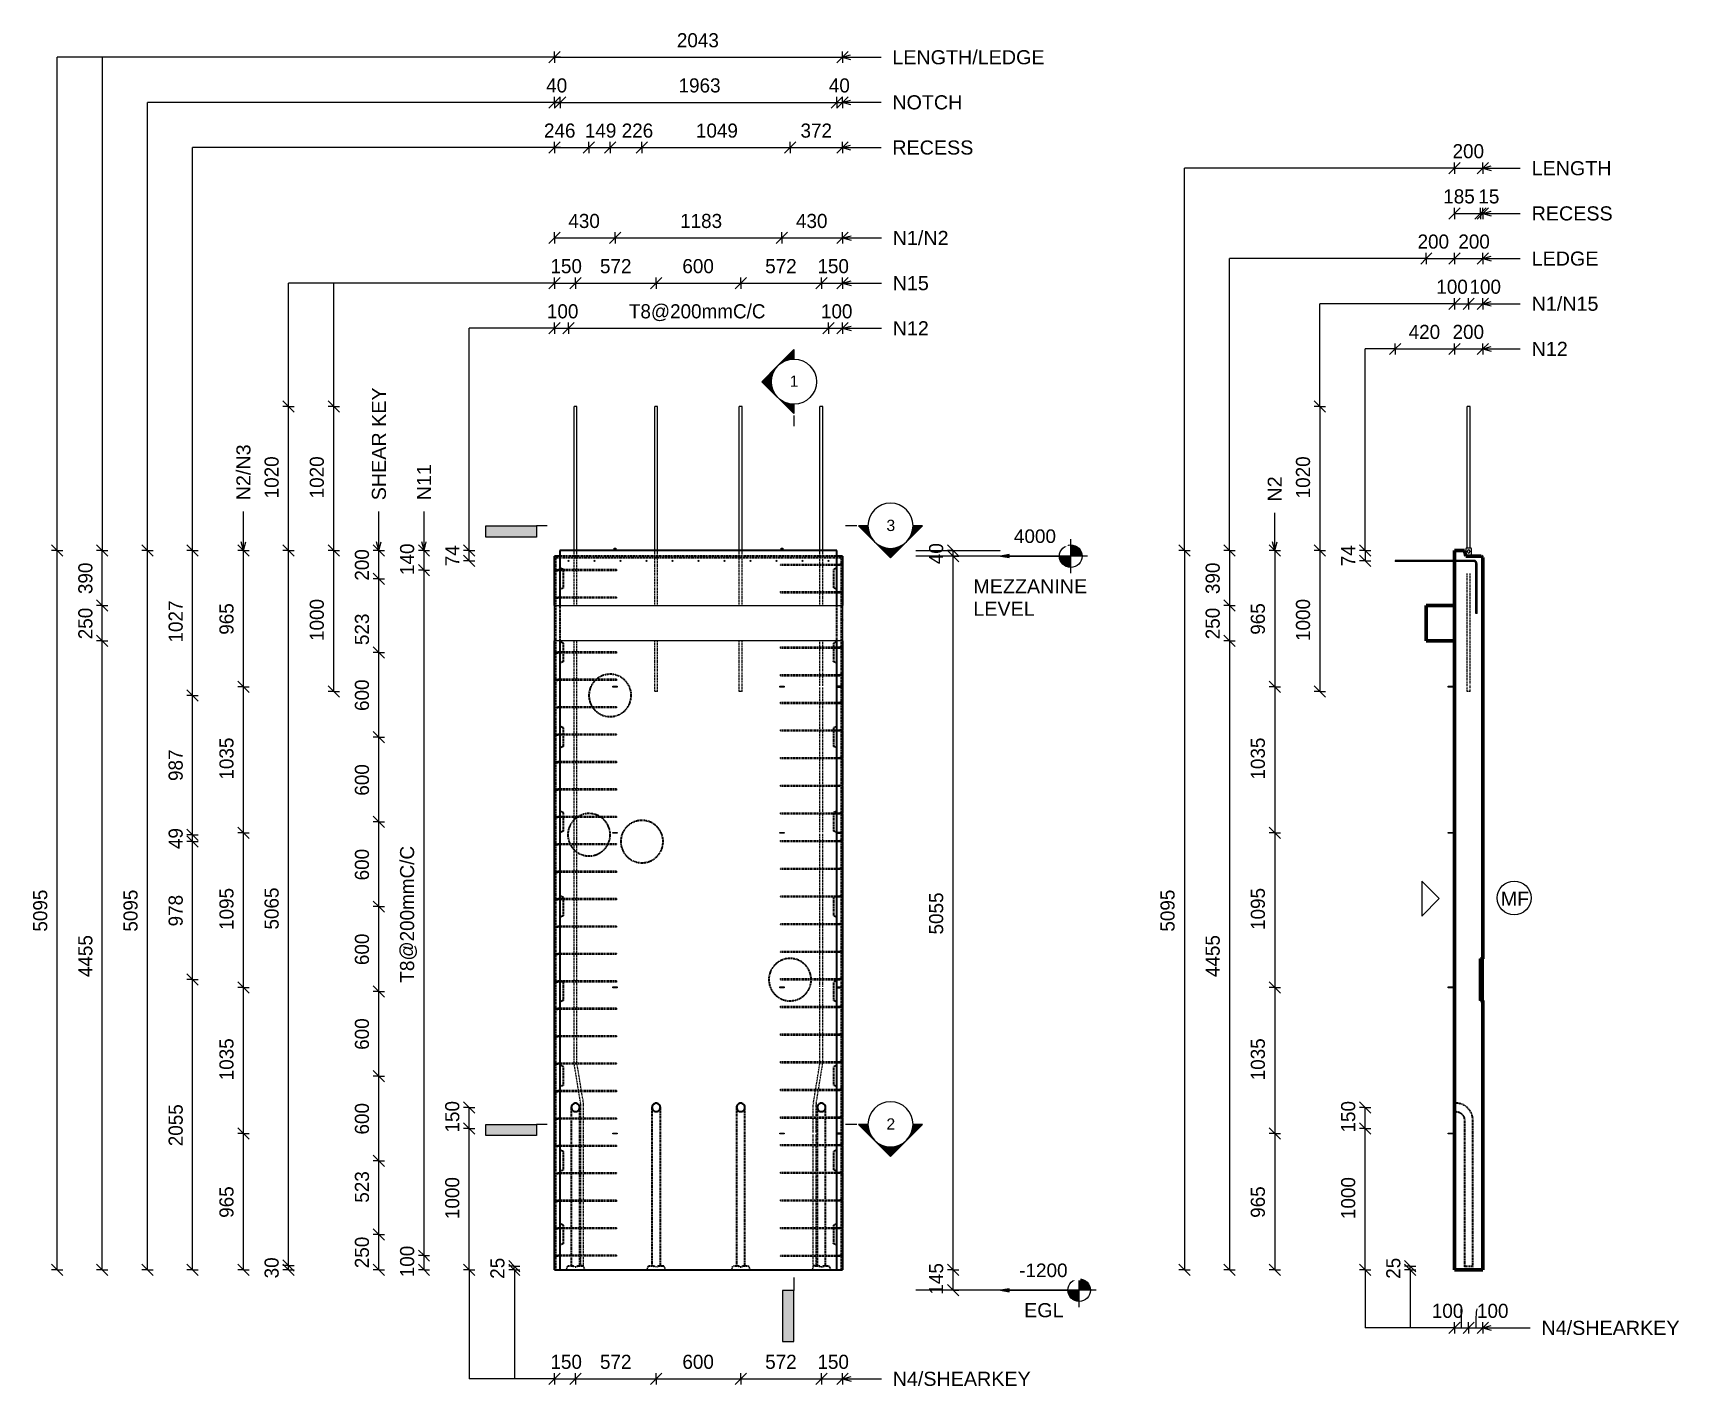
# Model space of a CAD drawing. Header units: millimetres. Extents: x -17705 to -6040, y -2219 to 7366.
import ezdxf

# ---------------------------------------------------------------- set-up
doc = ezdxf.new("R2010")
doc.units = ezdxf.units.MM
doc.linetypes.add('Dash', pattern=[6.36, 3.18, -3.18])
doc.linetypes.add('Overhead', pattern=[3.97, 2.38, -1.59])
for name, color, linetype, lineweight in [('A-ANNO-DIMS', 211, 'Continuous', 9), ('A-ANNO-DIMS-40', 211, 'Continuous', 9), ('A-DETL-MBND', 5, 'Continuous', 18), ('A-DETL-THIN', 151, 'Continuous', 18), ('A-FLOR-OVHD', 1, 'Overhead', 18), ('A-GENM', 13, 'Continuous', 18), ('A-WALL', 113, 'Continuous', 25), ('A-WALL-HDLN', 110, 'Dash', 25), ('G-ANNO-DIMS', 111, 'Continuous', 9), ('G-ANNO-SYMB', 111, 'Continuous', 9), ('G-ANNO-TEXT', 231, 'Continuous', 9), ('S-BEAM', 12, 'Continuous', 18), ('S-RBAR', 171, 'Continuous', 18)]:
    doc.layers.add(name, color=color, linetype=linetype, lineweight=lineweight)
doc.styles.add('Arial', font='arial.ttf', dxfattribs={"height": 80})
doc.styles.add('Arial_1', font='arial.ttf', dxfattribs={"height": 100})
doc.styles.add('Arial_2', font='arial.ttf', dxfattribs={"height": 96})
doc.styles.add('Nirmala UI Semilight', font='NirmalaS.ttf', dxfattribs={"height": 100})
doc.dimstyles.new('Arrow_Filled_-_2_5_NI_UI', dxfattribs={"dimscale": 304.8, "dimtxt": 104.736395, "dimasz": 0.262467, "dimexe": 0.131234, "dimexo": 0.0625, "dimgap": 0.131234, "dimtad": 1, "dimdec": 0, "dimzin": 0, "dimdsep": 46, "dimtxsty": 'Nirmala UI Semilight', "dimblk1": 'OBLIQUE', "dimblk2": 'OBLIQUE', "dimsah": 1, "dimcen": 0.09, "dimazin": 0, "dimtfac": 1, "dimtdec": 4, "dimtix": 1, "dimtmove": 0, "dimatfit": 3, "dimfxl": 0.131234, "dimfxlon": 1, "dimtvp": 1, "dimtolj": 1, "dimtzin": 0, "dimarcsym": 2})
doc.dimstyles.new('Arrow_Filled_-_2_5_NI_UI_1', dxfattribs={"dimscale": 304.8, "dimtxt": 104.736395, "dimasz": 0.262467, "dimexe": 0.131234, "dimexo": 0.0625, "dimgap": 0.131234, "dimtad": 1, "dimdec": 0, "dimzin": 0, "dimdsep": 46, "dimtxsty": 'Nirmala UI Semilight', "dimblk1": 'OBLIQUE', "dimblk2": 'OBLIQUE', "dimsah": 1, "dimcen": 0.09, "dimazin": 0, "dimtfac": 1, "dimtdec": 4, "dimtix": 1, "dimtmove": 2, "dimatfit": 3, "dimfxl": 0.131234, "dimfxlon": 1, "dimtvp": 1, "dimtolj": 1, "dimtzin": 0, "dimarcsym": 2})
doc.dimstyles.new('Arrow_Filled_-_2_5_NI_UI_2', dxfattribs={"dimscale": 304.8, "dimtxt": 104.736395, "dimasz": 0.262467, "dimexe": 0.131234, "dimexo": 0.0625, "dimgap": 0.131234, "dimtad": 1, "dimdec": 0, "dimzin": 0, "dimdsep": 46, "dimtxsty": 'Nirmala UI Semilight', "dimblk1": 'OBLIQUE', "dimblk2": 'OBLIQUE', "dimsah": 1, "dimcen": 0.09, "dimazin": 0, "dimtfac": 1, "dimtdec": 4, "dimtix": 1, "dimtmove": 1, "dimatfit": 3, "dimfxl": 0.131234, "dimfxlon": 1, "dimtvp": 1, "dimtolj": 1, "dimtzin": 0, "dimarcsym": 2})

msp = doc.modelspace()

# ---------------------------------------------------------------- texts
at = {"layer": 'G-ANNO-SYMB', "char_height": 80, "width": 76.962, "attachment_point": 1, "style": 'Arial'}
for s, insert in [('1', (-12342.4, 4939)), ('3', (-11656.9, 3917.6)), ('2', (-11656.9, -322.4))]:
    msp.add_mtext(s, dxfattribs=dict(at, insert=insert))
at = {"layer": 'G-ANNO-TEXT', "color": 7, "char_height": 100, "attachment_point": 1, "style": 'Arial_1'}
for s, insert, width in [('LENGTH/LEDGE', (-11615.3, 7243.6), 1305.147), ('NOTCH', (-11615.3, 6924.2), 602.869), ('RECESS', (-11615.3, 6604.2), 692.658), ('LENGTH', (-7084.8, 6457.5), 686.244), ('RECESS', (-7084.8, 6137.5), 692.658), ('N1/N2', (-11612.8, 5963.6), 477.806), ('LEDGE', (-7084.8, 5817.5), 570.802), ('N15', (-11612.8, 5643.6), 307.848), ('N1/N15', (-7084.8, 5497.7), 570.802), ('N12', (-11612.8, 5323.6), 307.848), ('N12', (-7084.8, 5177.7), 307.848), ('MEZZANINE', (-11041.2, 3496.4), 971.645), ('LEVEL', (-11041.2, 3337.6), 522.7), ('MF', (-7303.8, 1283.3), 240.506), ('EGL', (-10681.4, -1631.3), 336.709), ('N4/SHEARKEY', (-7014.8, -1756.7), 1180.084), ('N4/SHEARKEY', (-11612.8, -2117.3), 1180.084)]:
    msp.add_mtext(s, dxfattribs=dict(at, insert=insert, width=width))
at = {"layer": 'G-ANNO-TEXT', "color": 7, "char_height": 100, "attachment_point": 1, "rotation": 90, "style": 'Arial_1'}
for s, insert, width in [('SHEAR KEY', (-15303.7, 4055.3), 965.232), ('N2/N3', (-16263.7, 4055.3), 477.806), ('N11', (-14983.7, 4055.3), 307.848), ('N2', (-8954.9, 4046.8), 214.852)]:
    msp.add_mtext(s, dxfattribs=dict(at, insert=insert, width=width))

# ---------------------------------------------------------------- blocks, each defined once
blk = doc.blocks.new('M_Rectangular Corbel - M_Rectangular Corbel-1562977-Elevation Front')
at = {"layer": 'S-BEAM'}
for p, q in [((-14010, 3060), (-14010, 3310)), ((-14010, 3310), (-11968, 3310)), ((-11968, 3310), (-11968, 3060)), ((-11968, 3060), (-14010, 3060))]:
    blk.add_line(p, q, dxfattribs=at)
blk = doc.blocks.new('RR spread anchor face based - RR-SA-2_5-250-1726823-Elevation Front')
at = {"layer": 'A-GENM'}
for p, q in [((-12008, 1705), (-11970, 1705)), ((-11970, 1695), (-12008, 1695)), ((-11970, 1705), (-11965, 1705)), ((-11970, 1695), (-11970, 1705)), ((-11965, 1695), (-11970, 1695)), ((-11965, 1705), (-11965, 1695))]:
    blk.add_line(p, q, dxfattribs=at)
blk = doc.blocks.new('RR spread anchor face based - RR-SA-1_4-160-1726851-Elevation Front')
at = {"layer": 'A-GENM'}
for p, q in [((-13595, 608), (-13593, 608)), ((-13595, 602), (-13595, 608)), ((-13593, 602), (-13595, 602)), ((-13593, 608), (-13568, 608)), ((-13593, 602), (-13593, 608)), ((-13568, 602), (-13593, 602)), ((-13568, 608), (-13565, 608)), ((-13568, 602), (-13568, 608)), ((-13565, 602), (-13568, 602)), ((-13565, 608), (-13565, 602))]:
    blk.add_line(p, q, dxfattribs=at)
blk = doc.blocks.new('RR spread anchor face based - RR-SA-4_0-180-1726831-Elevation Front')
at = {"layer": 'A-GENM'}
for p, q in [((-13586, 3712), (-13586, 3717)), ((-13586, 3717), (-13574, 3717)), ((-13586, 3700), (-13586, 3712)), ((-13574, 3712), (-13586, 3712)), ((-13574, 3717), (-13574, 3712)), ((-13574, 3712), (-13574, 3700))]:
    blk.add_line(p, q, dxfattribs=at)
blk = doc.blocks.new('M_Rectangular Corbel - M_Rectangular Corbel-1562977-Elevation Right')
at = {"layer": 'S-BEAM', "lineweight": 50}
for p, q in [((12914, 3310), (12714, 3310)), ((12714, 3310), (12714, 3060)), ((12914, 3060), (12914, 3310)), ((12714, 3060), (12914, 3060))]:
    blk.add_line(p, q, dxfattribs=at)
blk = doc.blocks.new('RR spread anchor face based - RR-SA-1_4-160-1726851-Elevation Right')
at = {"layer": 'A-GENM'}
for p, q in [((12869, 608), (12874, 608)), ((12869, 602), (12869, 608)), ((12874, 602), (12869, 602)), ((12874, 608), (12914, 608)), ((12874, 608), (12874, 602)), ((12914, 602), (12874, 602))]:
    blk.add_line(p, q, dxfattribs=at)
blk = doc.blocks.new('RR spread anchor face based - RR-SA-4_0-180-1726831-Elevation Right')
at = {"layer": 'A-GENM'}
for p, q in [((12996, 3717), (12994, 3712)), ((12994, 3712), (12994, 3661)), ((13031, 3717), (12996, 3717)), ((13005, 3691), (13005, 3695)), ((13023, 3695), (13023, 3691)), ((13034, 3712), (13031, 3717)), ((13034, 3660), (13034, 3712))]:
    blk.add_line(p, q, dxfattribs=at)
for centre, start, end in [((13014, 3695), 0, 180), ((13014, 3691), 180, 0)]:
    blk.add_arc(centre, 9, start, end, dxfattribs=at)
blk = doc.blocks.new('Detail View - M_Section Tail - Filled Horizontal-14034-Elevation Front')
at = {"layer": 'G-ANNO-SYMB'}
blk.add_hatch(color=256, dxfattribs=at).paths.add_polyline_path([(-14136, -445), (-14136, -365), (-14496, -365), (-14496, -445)])
for p, q in [((-14496, -445), (-14496, -365)), ((-14496, -365), (-14136, -365)), ((-14136, -445), (-14496, -445)), ((-14136, -365), (-14136, -445))]:
    blk.add_line(p, q, dxfattribs=at)
blk = doc.blocks.new('Detail View - M_Section Head - Filled SHOP DWG-1002450-Elevation Front')
at = {"layer": 'G-ANNO-SYMB'}
h = blk.add_hatch(color=256, dxfattribs=at)
edge = h.paths.add_edge_path()
edge.add_line((-11854, -365), (-11788, -365))
edge.add_arc((-11628, -365), 160, 180, 225)
edge.add_line((-11741, -479), (-11854, -365))
h = blk.add_hatch(color=256, dxfattribs=at)
edge = h.paths.add_edge_path()
edge.add_line((-11401, -365), (-11514, -479))
edge.add_arc((-11628, -365), 160, 315, 360)
edge.add_line((-11468, -365), (-11401, -365))
h = blk.add_hatch(color=256, dxfattribs=at)
edge = h.paths.add_edge_path()
edge.add_line((-11628, -592), (-11741, -479))
edge.add_arc((-11628, -365), 160, 225, 270)
edge.add_line((-11628, -525), (-11628, -592))
h = blk.add_hatch(color=256, dxfattribs=at)
edge = h.paths.add_edge_path()
edge.add_line((-11628, -592), (-11628, -525))
edge.add_arc((-11628, -365), 160, 270, 315)
edge.add_line((-11514, -479), (-11628, -592))
for p, q in [((-11628, -592), (-11854, -365)), ((-11788, -365), (-11854, -365)), ((-11854, -365), (-11741, -479)), ((-11788, -365), (-11854, -365)), ((-11628, -592), (-11401, -365)), ((-11514, -479), (-11401, -365)), ((-11468, -365), (-11401, -365)), ((-11401, -365), (-11468, -365)), ((-11741, -479), (-11628, -592)), ((-11628, -592), (-11514, -479)), ((-11628, -525), (-11628, -592)), ((-11628, -592), (-11628, -525))]:
    blk.add_line(p, q, dxfattribs=at)
for start, end in [(360, 180), (180, 360), (180, 225), (315, 0), (225, 270), (270, 315)]:
    blk.add_arc((-11628, -365), 160, start, end, dxfattribs=at)
blk = doc.blocks.new('DIMBLOCK1-Elevation Front')
at = {"layer": 'A-ANNO-DIMS-40'}
for p, q in [((-14934, -1295), (-14974, -1255)), ((-14934, -1295), (-14974, -1295)), ((-14934, -1395), (-14974, -1355)), ((-14934, -1395), (-14974, -1395)), ((-14934, -1395), (-14934, -1295)), ((-14934, -1295), (-14894, -1335)), ((-14934, -1295), (-14894, -1295)), ((-14934, -1395), (-14894, -1435)), ((-14934, -1395), (-14894, -1395))]:
    blk.add_line(p, q, dxfattribs=at)
at = {"layer": 'A-ANNO-DIMS-40', "color": 0, "insert": (-15104, -1448), "char_height": 100, "width": 246.8, "attachment_point": 1, "rotation": 90, "line_spacing_factor": 1.142579, "style": 'Nirmala UI Semilight'}
blk.add_mtext('100', dxfattribs=at)
blk = doc.blocks.new('_Oblique')
at = {"color": 0, "linetype": 'ByBlock', "lineweight": -2}
blk.add_line((-0.5, -0.5), (0.5, 0.5), dxfattribs=at)
blk = doc.blocks.new('DIMBLOCK2-Elevation Front')
at = {"layer": 'A-ANNO-DIMS-40'}
for p, q in [((-14934, 3560), (-14974, 3600)), ((-14934, 3560), (-14974, 3560)), ((-14934, -1295), (-14934, 3560)), ((-14934, 3560), (-14894, 3520)), ((-14934, 3560), (-14894, 3560)), ((-14934, -1295), (-14974, -1255)), ((-14934, -1295), (-14974, -1295)), ((-14934, -1295), (-14894, -1335)), ((-14934, -1295), (-14894, -1295))]:
    blk.add_line(p, q, dxfattribs=at)
at = {"layer": 'A-ANNO-DIMS-40', "color": 0, "insert": (-15104, 639), "char_height": 100, "width": 1183.71, "attachment_point": 1, "rotation": 90, "line_spacing_factor": 1.142579, "style": 'Nirmala UI Semilight'}
blk.add_mtext('T8@200mmC/C', dxfattribs=at)
blk = doc.blocks.new('DIMBLOCK3-Elevation Front')
at = {"layer": 'A-ANNO-DIMS-40'}
for p, q in [((-14934, 3700), (-14974, 3740)), ((-14934, 3700), (-14974, 3700)), ((-14934, 3560), (-14934, 3700)), ((-14934, 3700), (-14894, 3660)), ((-14934, 3700), (-14894, 3700)), ((-14934, 3560), (-14974, 3600)), ((-14934, 3560), (-14974, 3560)), ((-14934, 3560), (-14894, 3520)), ((-14934, 3560), (-14894, 3560))]:
    blk.add_line(p, q, dxfattribs=at)
at = {"layer": 'A-ANNO-DIMS-40', "color": 0, "insert": (-15104, 3526), "char_height": 100, "width": 249.08, "attachment_point": 1, "rotation": 90, "line_spacing_factor": 1.142579, "style": 'Nirmala UI Semilight'}
blk.add_mtext('140', dxfattribs=at)
blk = doc.blocks.new('DIMBLOCK4-Elevation Front')
at = {"layer": 'A-ANNO-DIMS-40'}
for p, q in [((-15254, -1145), (-15294, -1105)), ((-15254, -1145), (-15294, -1145)), ((-15254, -1395), (-15254, -1145)), ((-15254, -1145), (-15214, -1185)), ((-15254, -1145), (-15214, -1145)), ((-15254, -1395), (-15294, -1355)), ((-15254, -1395), (-15294, -1395)), ((-15254, -1395), (-15214, -1435)), ((-15254, -1395), (-15214, -1395))]:
    blk.add_line(p, q, dxfattribs=at)
at = {"layer": 'A-ANNO-DIMS-40', "color": 0, "insert": (-15424, -1384), "char_height": 100, "width": 274.22, "attachment_point": 1, "rotation": 90, "line_spacing_factor": 1.142579, "style": 'Nirmala UI Semilight'}
blk.add_mtext('250', dxfattribs=at)
blk = doc.blocks.new('DIMBLOCK5-Elevation Front')
at = {"layer": 'A-ANNO-DIMS-40'}
for p, q in [((-15254, -623), (-15294, -583)), ((-15254, -623), (-15294, -623)), ((-15254, -1145), (-15254, -623)), ((-15254, -623), (-15214, -663)), ((-15254, -623), (-15214, -623)), ((-15254, -1145), (-15294, -1105)), ((-15254, -1145), (-15294, -1145)), ((-15254, -1145), (-15214, -1185)), ((-15254, -1145), (-15214, -1145))]:
    blk.add_line(p, q, dxfattribs=at)
at = {"layer": 'A-ANNO-DIMS-40', "color": 0, "insert": (-15424, -920), "char_height": 100, "width": 274.22, "attachment_point": 1, "rotation": 90, "line_spacing_factor": 1.142579, "style": 'Nirmala UI Semilight'}
blk.add_mtext('523', dxfattribs=at)
blk = doc.blocks.new('DIMBLOCK6-Elevation Front')
at = {"layer": 'A-ANNO-DIMS-40'}
for p, q in [((-15254, -23), (-15294, 17)), ((-15254, -23), (-15294, -23)), ((-15254, -623), (-15254, -23)), ((-15254, -23), (-15214, -63)), ((-15254, -23), (-15214, -23)), ((-15254, -623), (-15294, -583)), ((-15254, -623), (-15294, -623)), ((-15254, -623), (-15214, -663)), ((-15254, -623), (-15214, -623))]:
    blk.add_line(p, q, dxfattribs=at)
at = {"layer": 'A-ANNO-DIMS-40', "color": 0, "insert": (-15424, -437), "char_height": 100, "width": 274.22, "attachment_point": 1, "rotation": 90, "line_spacing_factor": 1.142579, "style": 'Nirmala UI Semilight'}
blk.add_mtext('600', dxfattribs=at)
blk = doc.blocks.new('DIMBLOCK7-Elevation Front')
at = {"layer": 'A-ANNO-DIMS-40'}
for p, q in [((-15254, 577), (-15294, 617)), ((-15254, 577), (-15294, 577)), ((-15254, -23), (-15254, 577)), ((-15254, 577), (-15214, 537)), ((-15254, 577), (-15214, 577)), ((-15254, -23), (-15294, 17)), ((-15254, -23), (-15294, -23)), ((-15254, -23), (-15214, -63)), ((-15254, -23), (-15214, -23))]:
    blk.add_line(p, q, dxfattribs=at)
at = {"layer": 'A-ANNO-DIMS-40', "color": 0, "insert": (-15424, 163), "char_height": 100, "width": 274.22, "attachment_point": 1, "rotation": 90, "line_spacing_factor": 1.142579, "style": 'Nirmala UI Semilight'}
blk.add_mtext('600', dxfattribs=at)
blk = doc.blocks.new('DIMBLOCK8-Elevation Front')
at = {"layer": 'A-ANNO-DIMS-40'}
for p, q in [((-15254, 1177), (-15294, 1217)), ((-15254, 1177), (-15294, 1177)), ((-15254, 577), (-15254, 1177)), ((-15254, 1177), (-15214, 1137)), ((-15254, 1177), (-15214, 1177)), ((-15254, 577), (-15294, 617)), ((-15254, 577), (-15294, 577)), ((-15254, 577), (-15214, 537)), ((-15254, 577), (-15214, 577))]:
    blk.add_line(p, q, dxfattribs=at)
at = {"layer": 'A-ANNO-DIMS-40', "color": 0, "insert": (-15424, 763), "char_height": 100, "width": 274.22, "attachment_point": 1, "rotation": 90, "line_spacing_factor": 1.142579, "style": 'Nirmala UI Semilight'}
blk.add_mtext('600', dxfattribs=at)
blk = doc.blocks.new('DIMBLOCK9-Elevation Front')
at = {"layer": 'A-ANNO-DIMS-40'}
for p, q in [((-15254, 1777), (-15294, 1817)), ((-15254, 1777), (-15294, 1777)), ((-15254, 1177), (-15254, 1777)), ((-15254, 1777), (-15214, 1737)), ((-15254, 1777), (-15214, 1777)), ((-15254, 1177), (-15294, 1217)), ((-15254, 1177), (-15294, 1177)), ((-15254, 1177), (-15214, 1137)), ((-15254, 1177), (-15214, 1177))]:
    blk.add_line(p, q, dxfattribs=at)
at = {"layer": 'A-ANNO-DIMS-40', "color": 0, "insert": (-15424, 1363), "char_height": 100, "width": 274.22, "attachment_point": 1, "rotation": 90, "line_spacing_factor": 1.142579, "style": 'Nirmala UI Semilight'}
blk.add_mtext('600', dxfattribs=at)
blk = doc.blocks.new('DIMBLOCK10-Elevation Front')
at = {"layer": 'A-ANNO-DIMS-40'}
for p, q in [((-15254, 2377), (-15294, 2417)), ((-15254, 2377), (-15294, 2377)), ((-15254, 1777), (-15254, 2377)), ((-15254, 2377), (-15214, 2337)), ((-15254, 2377), (-15214, 2377)), ((-15254, 1777), (-15294, 1817)), ((-15254, 1777), (-15294, 1777)), ((-15254, 1777), (-15214, 1737)), ((-15254, 1777), (-15214, 1777))]:
    blk.add_line(p, q, dxfattribs=at)
at = {"layer": 'A-ANNO-DIMS-40', "color": 0, "insert": (-15424, 1963), "char_height": 100, "width": 274.22, "attachment_point": 1, "rotation": 90, "line_spacing_factor": 1.142579, "style": 'Nirmala UI Semilight'}
blk.add_mtext('600', dxfattribs=at)
blk = doc.blocks.new('DIMBLOCK11-Elevation Front')
at = {"layer": 'A-ANNO-DIMS-40'}
for p, q in [((-15254, 2977), (-15294, 3017)), ((-15254, 2977), (-15294, 2977)), ((-15254, 2377), (-15254, 2977)), ((-15254, 2977), (-15214, 2937)), ((-15254, 2977), (-15214, 2977)), ((-15254, 2377), (-15294, 2417)), ((-15254, 2377), (-15294, 2377)), ((-15254, 2377), (-15214, 2337)), ((-15254, 2377), (-15214, 2377))]:
    blk.add_line(p, q, dxfattribs=at)
at = {"layer": 'A-ANNO-DIMS-40', "color": 0, "insert": (-15424, 2563), "char_height": 100, "width": 274.22, "attachment_point": 1, "rotation": 90, "line_spacing_factor": 1.142579, "style": 'Nirmala UI Semilight'}
blk.add_mtext('600', dxfattribs=at)
blk = doc.blocks.new('DIMBLOCK12-Elevation Front')
at = {"layer": 'A-ANNO-DIMS-40'}
for p, q in [((-15254, 3500), (-15294, 3540)), ((-15254, 3500), (-15294, 3500)), ((-15254, 2977), (-15254, 3500)), ((-15254, 3500), (-15214, 3460)), ((-15254, 3500), (-15214, 3500)), ((-15254, 2977), (-15294, 3017)), ((-15254, 2977), (-15294, 2977)), ((-15254, 2977), (-15214, 2937)), ((-15254, 2977), (-15214, 2977))]:
    blk.add_line(p, q, dxfattribs=at)
at = {"layer": 'A-ANNO-DIMS-40', "color": 0, "insert": (-15424, 3030), "char_height": 100, "width": 274.22, "attachment_point": 1, "rotation": 90, "line_spacing_factor": 1.142579, "style": 'Nirmala UI Semilight'}
blk.add_mtext('523', dxfattribs=at)
blk = doc.blocks.new('DIMBLOCK13-Elevation Front')
at = {"layer": 'A-ANNO-DIMS-40'}
for p, q in [((-15254, 3700), (-15294, 3740)), ((-15254, 3700), (-15294, 3700)), ((-15254, 3500), (-15254, 3700)), ((-15254, 3700), (-15214, 3660)), ((-15254, 3700), (-15214, 3700)), ((-15254, 3500), (-15294, 3540)), ((-15254, 3500), (-15294, 3500)), ((-15254, 3500), (-15214, 3460)), ((-15254, 3500), (-15214, 3500))]:
    blk.add_line(p, q, dxfattribs=at)
at = {"layer": 'A-ANNO-DIMS-40', "color": 0, "insert": (-15424, 3486), "char_height": 100, "width": 274.22, "attachment_point": 1, "rotation": 90, "line_spacing_factor": 1.142579, "style": 'Nirmala UI Semilight'}
blk.add_mtext('200', dxfattribs=at)
blk = doc.blocks.new('DIMBLOCK14-Elevation Front')
at = {"layer": 'A-ANNO-DIMS-40'}
for p, q in [((-14614, -395), (-14654, -355)), ((-14614, -395), (-14654, -395)), ((-14614, -1395), (-14614, -395)), ((-14614, -395), (-14574, -435)), ((-14614, -395), (-14574, -395)), ((-14614, -1395), (-14654, -1355)), ((-14614, -1395), (-14654, -1395)), ((-14614, -1395), (-14574, -1435)), ((-14614, -1395), (-14574, -1395))]:
    blk.add_line(p, q, dxfattribs=at)
at = {"layer": 'A-ANNO-DIMS-40', "color": 0, "insert": (-14784, -1036), "char_height": 100, "width": 338.2, "attachment_point": 1, "rotation": 90, "line_spacing_factor": 1.142579, "style": 'Nirmala UI Semilight'}
blk.add_mtext('1000', dxfattribs=at)
blk = doc.blocks.new('DIMBLOCK15-Elevation Front')
at = {"layer": 'A-ANNO-DIMS-40'}
for p, q in [((-14614, -245), (-14654, -205)), ((-14614, -245), (-14654, -245)), ((-14614, -395), (-14614, -245)), ((-14614, -245), (-14574, -285)), ((-14614, -245), (-14574, -245)), ((-14614, -395), (-14654, -355)), ((-14614, -395), (-14654, -395)), ((-14614, -395), (-14574, -435)), ((-14614, -395), (-14574, -395))]:
    blk.add_line(p, q, dxfattribs=at)
at = {"layer": 'A-ANNO-DIMS-40', "color": 0, "insert": (-14784, -423), "char_height": 100, "width": 246.8, "attachment_point": 1, "rotation": 90, "line_spacing_factor": 1.142579, "style": 'Nirmala UI Semilight'}
blk.add_mtext('150', dxfattribs=at)
blk = doc.blocks.new('DIMBLOCK16-Elevation Front')
at = {"layer": 'A-ANNO-DIMS-40'}
for p, q in [((-14294, -1370), (-14334, -1330)), ((-14294, -1395), (-14334, -1355)), ((-14294, -1370), (-14334, -1370)), ((-14294, -1395), (-14334, -1395)), ((-14294, -1395), (-14294, -1370)), ((-14294, -1370), (-14254, -1410)), ((-14294, -1370), (-14254, -1370)), ((-14294, -1395), (-14254, -1435)), ((-14294, -1395), (-14254, -1395))]:
    blk.add_line(p, q, dxfattribs=at)
at = {"layer": 'A-ANNO-DIMS-40', "color": 0, "insert": (-14464, -1459), "char_height": 100, "width": 182.81, "attachment_point": 1, "rotation": 90, "line_spacing_factor": 1.142579, "style": 'Nirmala UI Semilight'}
blk.add_mtext('25', dxfattribs=at)
blk = doc.blocks.new('DIMBLOCK17-Elevation Front')
at = {"layer": 'A-ANNO-DIMS-40'}
for p, q in [((-14010, -2167), (-14050, -2207)), ((-14010, -2167), (-13970, -2127)), ((-14010, -2167), (-14010, -2127)), ((-14010, -2167), (-13860, -2167)), ((-14010, -2167), (-14010, -2207)), ((-13860, -2167), (-13900, -2207)), ((-13860, -2167), (-13820, -2127)), ((-13860, -2167), (-13860, -2127)), ((-13860, -2167), (-13860, -2207))]:
    blk.add_line(p, q, dxfattribs=at)
at = {"layer": 'A-ANNO-DIMS-40', "color": 0, "insert": (-14038, -1997), "char_height": 100, "width": 246.8, "attachment_point": 1, "line_spacing_factor": 1.142579, "style": 'Nirmala UI Semilight'}
blk.add_mtext('150', dxfattribs=at)
blk = doc.blocks.new('DIMBLOCK18-Elevation Front')
at = {"layer": 'A-ANNO-DIMS-40'}
for p, q in [((-13860, -2167), (-13900, -2207)), ((-13860, -2167), (-13820, -2127)), ((-13860, -2167), (-13860, -2127)), ((-13860, -2167), (-13289, -2167)), ((-13860, -2167), (-13860, -2207)), ((-13289, -2167), (-13329, -2207)), ((-13289, -2167), (-13249, -2127)), ((-13289, -2167), (-13289, -2127)), ((-13289, -2167), (-13289, -2207))]:
    blk.add_line(p, q, dxfattribs=at)
at = {"layer": 'A-ANNO-DIMS-40', "color": 0, "insert": (-13687, -1997), "char_height": 100, "width": 269.65, "attachment_point": 1, "line_spacing_factor": 1.142579, "style": 'Nirmala UI Semilight'}
blk.add_mtext('572', dxfattribs=at)
blk = doc.blocks.new('DIMBLOCK19-Elevation Front')
at = {"layer": 'A-ANNO-DIMS-40'}
for p, q in [((-13289, -2167), (-13329, -2207)), ((-13289, -2167), (-13249, -2127)), ((-13289, -2167), (-13289, -2127)), ((-13289, -2167), (-12689, -2167)), ((-13289, -2167), (-13289, -2207)), ((-12689, -2167), (-12729, -2207)), ((-12689, -2167), (-12649, -2127)), ((-12689, -2167), (-12689, -2127)), ((-12689, -2167), (-12689, -2207))]:
    blk.add_line(p, q, dxfattribs=at)
at = {"layer": 'A-ANNO-DIMS-40', "color": 0, "insert": (-13103, -1997), "char_height": 100, "width": 274.22, "attachment_point": 1, "line_spacing_factor": 1.142579, "style": 'Nirmala UI Semilight'}
blk.add_mtext('600', dxfattribs=at)
blk = doc.blocks.new('DIMBLOCK20-Elevation Front')
at = {"layer": 'A-ANNO-DIMS-40'}
for p, q in [((-12689, -2167), (-12729, -2207)), ((-12689, -2167), (-12649, -2127)), ((-12689, -2167), (-12689, -2127)), ((-12689, -2167), (-12118, -2167)), ((-12689, -2167), (-12689, -2207)), ((-12118, -2167), (-12158, -2207)), ((-12118, -2167), (-12078, -2127)), ((-12118, -2167), (-12118, -2127)), ((-12118, -2167), (-12118, -2207))]:
    blk.add_line(p, q, dxfattribs=at)
at = {"layer": 'A-ANNO-DIMS-40', "color": 0, "insert": (-12516, -1997), "char_height": 100, "width": 269.65, "attachment_point": 1, "line_spacing_factor": 1.142579, "style": 'Nirmala UI Semilight'}
blk.add_mtext('572', dxfattribs=at)
blk = doc.blocks.new('DIMBLOCK21-Elevation Front')
at = {"layer": 'A-ANNO-DIMS-40'}
for p, q in [((-12118, -2167), (-12158, -2207)), ((-12118, -2167), (-12078, -2127)), ((-12118, -2167), (-12118, -2127)), ((-12118, -2167), (-11968, -2167)), ((-12118, -2167), (-12118, -2207)), ((-11968, -2167), (-12008, -2207)), ((-11968, -2167), (-11928, -2127)), ((-11968, -2167), (-11968, -2127)), ((-11968, -2167), (-11968, -2207))]:
    blk.add_line(p, q, dxfattribs=at)
at = {"layer": 'A-ANNO-DIMS-40', "color": 0, "insert": (-12146, -1997), "char_height": 100, "width": 246.8, "attachment_point": 1, "line_spacing_factor": 1.142579, "style": 'Nirmala UI Semilight'}
blk.add_mtext('150', dxfattribs=at)
blk = doc.blocks.new('DIMBLOCK22-Elevation Front')
at = {"layer": 'A-ANNO-DIMS-40'}
for p, q in [((-14010, 5594), (-13970, 5634)), ((-14010, 5594), (-14010, 5634)), ((-13860, 5594), (-13820, 5634)), ((-13860, 5594), (-13860, 5634)), ((-14010, 5594), (-14050, 5554)), ((-14010, 5594), (-13860, 5594)), ((-14010, 5594), (-14010, 5554)), ((-13860, 5594), (-13900, 5554)), ((-13860, 5594), (-13860, 5554))]:
    blk.add_line(p, q, dxfattribs=at)
at = {"layer": 'A-ANNO-DIMS-40', "color": 0, "insert": (-14038, 5764), "char_height": 100, "width": 246.8, "attachment_point": 1, "line_spacing_factor": 1.142579, "style": 'Nirmala UI Semilight'}
blk.add_mtext('150', dxfattribs=at)
blk = doc.blocks.new('DIMBLOCK23-Elevation Front')
at = {"layer": 'A-ANNO-DIMS-40'}
for p, q in [((-13860, 5594), (-13820, 5634)), ((-13860, 5594), (-13860, 5634)), ((-13289, 5594), (-13249, 5634)), ((-13289, 5594), (-13289, 5634)), ((-13860, 5594), (-13900, 5554)), ((-13860, 5594), (-13289, 5594)), ((-13860, 5594), (-13860, 5554)), ((-13289, 5594), (-13329, 5554)), ((-13289, 5594), (-13289, 5554))]:
    blk.add_line(p, q, dxfattribs=at)
at = {"layer": 'A-ANNO-DIMS-40', "color": 0, "insert": (-13687, 5764), "char_height": 100, "width": 269.65, "attachment_point": 1, "line_spacing_factor": 1.142579, "style": 'Nirmala UI Semilight'}
blk.add_mtext('572', dxfattribs=at)
blk = doc.blocks.new('DIMBLOCK24-Elevation Front')
at = {"layer": 'A-ANNO-DIMS-40'}
for p, q in [((-13289, 5594), (-13249, 5634)), ((-13289, 5594), (-13289, 5634)), ((-12689, 5594), (-12649, 5634)), ((-12689, 5594), (-12689, 5634)), ((-13289, 5594), (-13329, 5554)), ((-13289, 5594), (-12689, 5594)), ((-13289, 5594), (-13289, 5554)), ((-12689, 5594), (-12729, 5554)), ((-12689, 5594), (-12689, 5554))]:
    blk.add_line(p, q, dxfattribs=at)
at = {"layer": 'A-ANNO-DIMS-40', "color": 0, "insert": (-13103, 5764), "char_height": 100, "width": 274.22, "attachment_point": 1, "line_spacing_factor": 1.142579, "style": 'Nirmala UI Semilight'}
blk.add_mtext('600', dxfattribs=at)
blk = doc.blocks.new('DIMBLOCK25-Elevation Front')
at = {"layer": 'A-ANNO-DIMS-40'}
for p, q in [((-12689, 5594), (-12649, 5634)), ((-12689, 5594), (-12689, 5634)), ((-12118, 5594), (-12078, 5634)), ((-12118, 5594), (-12118, 5634)), ((-12689, 5594), (-12729, 5554)), ((-12689, 5594), (-12118, 5594)), ((-12689, 5594), (-12689, 5554)), ((-12118, 5594), (-12158, 5554)), ((-12118, 5594), (-12118, 5554))]:
    blk.add_line(p, q, dxfattribs=at)
at = {"layer": 'A-ANNO-DIMS-40', "color": 0, "insert": (-12516, 5764), "char_height": 100, "width": 269.65, "attachment_point": 1, "line_spacing_factor": 1.142579, "style": 'Nirmala UI Semilight'}
blk.add_mtext('572', dxfattribs=at)
blk = doc.blocks.new('DIMBLOCK26-Elevation Front')
at = {"layer": 'A-ANNO-DIMS-40'}
for p, q in [((-12118, 5594), (-12078, 5634)), ((-12118, 5594), (-12118, 5634)), ((-11968, 5594), (-11928, 5634)), ((-11968, 5594), (-11968, 5634)), ((-12118, 5594), (-12158, 5554)), ((-12118, 5594), (-11968, 5594)), ((-12118, 5594), (-12118, 5554)), ((-11968, 5594), (-12008, 5554)), ((-11968, 5594), (-11968, 5554))]:
    blk.add_line(p, q, dxfattribs=at)
at = {"layer": 'A-ANNO-DIMS-40', "color": 0, "insert": (-12146, 5764), "char_height": 100, "width": 246.8, "attachment_point": 1, "line_spacing_factor": 1.142579, "style": 'Nirmala UI Semilight'}
blk.add_mtext('150', dxfattribs=at)
blk = doc.blocks.new('DIMBLOCK27-Elevation Front')
at = {"layer": 'A-ANNO-DIMS-40'}
for p, q in [((-14614, 3700), (-14654, 3740)), ((-14614, 3700), (-14654, 3700)), ((-14614, 3626), (-14654, 3666)), ((-14614, 3626), (-14654, 3626)), ((-14614, 3626), (-14614, 3700)), ((-14614, 3700), (-14574, 3660)), ((-14614, 3700), (-14574, 3700)), ((-14614, 3626), (-14574, 3586)), ((-14614, 3626), (-14574, 3626))]:
    blk.add_line(p, q, dxfattribs=at)
at = {"layer": 'A-ANNO-DIMS-40', "color": 0, "insert": (-14784, 3588), "char_height": 100, "width": 180.53, "attachment_point": 1, "rotation": 90, "line_spacing_factor": 1.142579, "style": 'Nirmala UI Semilight'}
blk.add_mtext('74', dxfattribs=at)
blk = doc.blocks.new('DIMBLOCK28-Elevation Front')
at = {"layer": 'A-ANNO-DIMS-40'}
for p, q in [((-14010, 5274), (-14050, 5234)), ((-14010, 5274), (-13970, 5314)), ((-14010, 5274), (-14010, 5314)), ((-14010, 5274), (-13910, 5274)), ((-14010, 5274), (-14010, 5234)), ((-13910, 5274), (-13950, 5234)), ((-13910, 5274), (-13870, 5314)), ((-13910, 5274), (-13910, 5314)), ((-13910, 5274), (-13910, 5234))]:
    blk.add_line(p, q, dxfattribs=at)
at = {"layer": 'A-ANNO-DIMS-40', "color": 0, "insert": (-14063, 5444), "char_height": 100, "width": 246.8, "attachment_point": 1, "line_spacing_factor": 1.142579, "style": 'Nirmala UI Semilight'}
blk.add_mtext('100', dxfattribs=at)
blk = doc.blocks.new('DIMBLOCK29-Elevation Front')
at = {"layer": 'A-ANNO-DIMS-40'}
for p, q in [((-13910, 5274), (-13950, 5234)), ((-13910, 5274), (-13870, 5314)), ((-13910, 5274), (-13910, 5314)), ((-13910, 5274), (-12068, 5274)), ((-13910, 5274), (-13910, 5234)), ((-12068, 5274), (-12108, 5234)), ((-12068, 5274), (-12028, 5314)), ((-12068, 5274), (-12068, 5314)), ((-12068, 5274), (-12068, 5234))]:
    blk.add_line(p, q, dxfattribs=at)
at = {"layer": 'A-ANNO-DIMS-40', "color": 0, "insert": (-13482, 5444), "char_height": 100, "width": 1183.71, "attachment_point": 1, "line_spacing_factor": 1.142579, "style": 'Nirmala UI Semilight'}
blk.add_mtext('T8@200mmC/C', dxfattribs=at)
blk = doc.blocks.new('DIMBLOCK30-Elevation Front')
at = {"layer": 'A-ANNO-DIMS-40'}
for p, q in [((-12068, 5274), (-12108, 5234)), ((-12068, 5274), (-12028, 5314)), ((-12068, 5274), (-12068, 5314)), ((-12068, 5274), (-11968, 5274)), ((-12068, 5274), (-12068, 5234)), ((-11968, 5274), (-12008, 5234)), ((-11968, 5274), (-11928, 5314)), ((-11968, 5274), (-11968, 5314)), ((-11968, 5274), (-11968, 5234))]:
    blk.add_line(p, q, dxfattribs=at)
at = {"layer": 'A-ANNO-DIMS-40', "color": 0, "insert": (-12121, 5444), "char_height": 100, "width": 246.8, "attachment_point": 1, "line_spacing_factor": 1.142579, "style": 'Nirmala UI Semilight'}
blk.add_mtext('100', dxfattribs=at)
blk = doc.blocks.new('DIMBLOCK31-Elevation Front')
at = {"layer": 'A-ANNO-DIMS-40'}
for p, q in [((-15574, 3700), (-15614, 3740)), ((-15574, 3700), (-15614, 3700)), ((-15574, 2700), (-15574, 3700)), ((-15574, 3700), (-15534, 3660)), ((-15574, 3700), (-15534, 3700)), ((-15574, 2700), (-15614, 2740)), ((-15574, 2700), (-15614, 2700)), ((-15574, 2700), (-15534, 2660)), ((-15574, 2700), (-15534, 2700))]:
    blk.add_line(p, q, dxfattribs=at)
at = {"layer": 'A-ANNO-DIMS-40', "color": 0, "insert": (-15744, 3059), "char_height": 100, "width": 338.2, "attachment_point": 1, "rotation": 90, "line_spacing_factor": 1.142579, "style": 'Nirmala UI Semilight'}
blk.add_mtext('1000', dxfattribs=at)
blk = doc.blocks.new('DIMBLOCK32-Elevation Front')
at = {"layer": 'A-ANNO-DIMS-40'}
for p, q in [((-15574, 4720), (-15614, 4760)), ((-15574, 4720), (-15614, 4720)), ((-15574, 3700), (-15574, 4720)), ((-15574, 4720), (-15534, 4680)), ((-15574, 4720), (-15534, 4720)), ((-15574, 3700), (-15614, 3740)), ((-15574, 3700), (-15614, 3700)), ((-15574, 3700), (-15534, 3660)), ((-15574, 3700), (-15534, 3700))]:
    blk.add_line(p, q, dxfattribs=at)
at = {"layer": 'A-ANNO-DIMS-40', "color": 0, "insert": (-15744, 4069), "char_height": 100, "width": 338.2, "attachment_point": 1, "rotation": 90, "line_spacing_factor": 1.142579, "style": 'Nirmala UI Semilight'}
blk.add_mtext('1020', dxfattribs=at)
blk = doc.blocks.new('DIMBLOCK33-Elevation Front')
at = {"layer": 'A-ANNO-DIMS-40'}
for p, q in [((-15894, -1365), (-15934, -1325)), ((-15894, -1395), (-15934, -1355)), ((-15894, -1365), (-15934, -1365)), ((-15894, -1395), (-15934, -1395)), ((-15894, -1395), (-15894, -1365)), ((-15894, -1365), (-15854, -1405)), ((-15894, -1365), (-15854, -1365)), ((-15894, -1395), (-15854, -1435)), ((-15894, -1395), (-15854, -1395))]:
    blk.add_line(p, q, dxfattribs=at)
at = {"layer": 'A-ANNO-DIMS-40', "color": 0, "insert": (-16064, -1456), "char_height": 100, "width": 182.81, "attachment_point": 1, "rotation": 90, "line_spacing_factor": 1.142579, "style": 'Nirmala UI Semilight'}
blk.add_mtext('30', dxfattribs=at)
blk = doc.blocks.new('DIMBLOCK34-Elevation Front')
at = {"layer": 'A-ANNO-DIMS-40'}
for p, q in [((-15894, 3700), (-15934, 3740)), ((-15894, 3700), (-15934, 3700)), ((-15894, -1365), (-15894, 3700)), ((-15894, 3700), (-15854, 3660)), ((-15894, 3700), (-15854, 3700)), ((-15894, -1365), (-15934, -1325)), ((-15894, -1365), (-15934, -1365)), ((-15894, -1365), (-15854, -1405)), ((-15894, -1365), (-15854, -1365))]:
    blk.add_line(p, q, dxfattribs=at)
at = {"layer": 'A-ANNO-DIMS-40', "color": 0, "insert": (-16064, 1015), "char_height": 100, "width": 365.63, "attachment_point": 1, "rotation": 90, "line_spacing_factor": 1.142579, "style": 'Nirmala UI Semilight'}
blk.add_mtext('5065', dxfattribs=at)
blk = doc.blocks.new('DIMBLOCK35-Elevation Front')
at = {"layer": 'A-ANNO-DIMS-40'}
for p, q in [((-15894, 4720), (-15934, 4760)), ((-15894, 4720), (-15934, 4720)), ((-15894, 3700), (-15894, 4720)), ((-15894, 4720), (-15854, 4680)), ((-15894, 4720), (-15854, 4720)), ((-15894, 3700), (-15934, 3740)), ((-15894, 3700), (-15934, 3700)), ((-15894, 3700), (-15854, 3660)), ((-15894, 3700), (-15854, 3700))]:
    blk.add_line(p, q, dxfattribs=at)
at = {"layer": 'A-ANNO-DIMS-40', "color": 0, "insert": (-16064, 4069), "char_height": 100, "width": 338.2, "attachment_point": 1, "rotation": 90, "line_spacing_factor": 1.142579, "style": 'Nirmala UI Semilight'}
blk.add_mtext('1020', dxfattribs=at)
blk = doc.blocks.new('DIMBLOCK36-Elevation Front')
at = {"layer": 'A-ANNO-DIMS-40'}
for p, q in [((-14010, 5914), (-13970, 5954)), ((-14010, 5914), (-14010, 5954)), ((-13580, 5914), (-13540, 5954)), ((-13580, 5914), (-13580, 5954)), ((-14010, 5914), (-14050, 5874)), ((-14010, 5914), (-13580, 5914)), ((-14010, 5914), (-14010, 5874)), ((-13580, 5914), (-13620, 5874)), ((-13580, 5914), (-13580, 5874))]:
    blk.add_line(p, q, dxfattribs=at)
at = {"layer": 'A-ANNO-DIMS-40', "color": 0, "insert": (-13911, 6084), "char_height": 100, "width": 276.5, "attachment_point": 1, "line_spacing_factor": 1.142579, "style": 'Nirmala UI Semilight'}
blk.add_mtext('430', dxfattribs=at)
blk = doc.blocks.new('DIMBLOCK37-Elevation Front')
at = {"layer": 'A-ANNO-DIMS-40'}
for p, q in [((-13580, 5914), (-13540, 5954)), ((-13580, 5914), (-13580, 5954)), ((-12398, 5914), (-12358, 5954)), ((-12398, 5914), (-12398, 5954)), ((-13580, 5914), (-13620, 5874)), ((-13580, 5914), (-12398, 5914)), ((-13580, 5914), (-13580, 5874)), ((-12398, 5914), (-12438, 5874)), ((-12398, 5914), (-12398, 5874))]:
    blk.add_line(p, q, dxfattribs=at)
at = {"layer": 'A-ANNO-DIMS-40', "color": 0, "insert": (-13119, 6084), "char_height": 100, "width": 310.78, "attachment_point": 1, "line_spacing_factor": 1.142579, "style": 'Nirmala UI Semilight'}
blk.add_mtext('1183', dxfattribs=at)
blk = doc.blocks.new('DIMBLOCK38-Elevation Front')
at = {"layer": 'A-ANNO-DIMS-40'}
for p, q in [((-12398, 5914), (-12358, 5954)), ((-12398, 5914), (-12398, 5954)), ((-11968, 5914), (-11928, 5954)), ((-11968, 5914), (-11968, 5954)), ((-12398, 5914), (-12438, 5874)), ((-12398, 5914), (-11968, 5914)), ((-12398, 5914), (-12398, 5874)), ((-11968, 5914), (-12008, 5874)), ((-11968, 5914), (-11968, 5874))]:
    blk.add_line(p, q, dxfattribs=at)
at = {"layer": 'A-ANNO-DIMS-40', "color": 0, "insert": (-12298, 6084), "char_height": 100, "width": 276.5, "attachment_point": 1, "line_spacing_factor": 1.142579, "style": 'Nirmala UI Semilight'}
blk.add_mtext('430', dxfattribs=at)
blk = doc.blocks.new('DIMBLOCK39-Elevation Front')
at = {"layer": 'A-ANNO-DIMS-40'}
for p, q in [((-16214, -430), (-16254, -390)), ((-16214, -430), (-16254, -430)), ((-16214, -1395), (-16214, -430)), ((-16214, -430), (-16174, -470)), ((-16214, -430), (-16174, -430)), ((-16214, -1395), (-16254, -1355)), ((-16214, -1395), (-16254, -1395)), ((-16214, -1395), (-16174, -1435)), ((-16214, -1395), (-16174, -1395))]:
    blk.add_line(p, q, dxfattribs=at)
at = {"layer": 'A-ANNO-DIMS-40', "color": 0, "insert": (-16384, -1027), "char_height": 100, "width": 274.22, "attachment_point": 1, "rotation": 90, "line_spacing_factor": 1.142579, "style": 'Nirmala UI Semilight'}
blk.add_mtext('965', dxfattribs=at)
blk = doc.blocks.new('DIMBLOCK40-Elevation Front')
at = {"layer": 'A-ANNO-DIMS-40'}
for p, q in [((-16214, 605), (-16254, 645)), ((-16214, 605), (-16254, 605)), ((-16214, -430), (-16214, 605)), ((-16214, 605), (-16174, 565)), ((-16214, 605), (-16174, 605)), ((-16214, -430), (-16254, -390)), ((-16214, -430), (-16254, -430)), ((-16214, -430), (-16174, -470)), ((-16214, -430), (-16174, -430))]:
    blk.add_line(p, q, dxfattribs=at)
at = {"layer": 'A-ANNO-DIMS-40', "color": 0, "insert": (-16384, -53), "char_height": 100, "width": 338.2, "attachment_point": 1, "rotation": 90, "line_spacing_factor": 1.142579, "style": 'Nirmala UI Semilight'}
blk.add_mtext('1035', dxfattribs=at)
blk = doc.blocks.new('DIMBLOCK41-Elevation Front')
at = {"layer": 'A-ANNO-DIMS-40'}
for p, q in [((-16214, 1700), (-16254, 1740)), ((-16214, 1700), (-16254, 1700)), ((-16214, 605), (-16214, 1700)), ((-16214, 1700), (-16174, 1660)), ((-16214, 1700), (-16174, 1700)), ((-16214, 605), (-16254, 645)), ((-16214, 605), (-16254, 605)), ((-16214, 605), (-16174, 565)), ((-16214, 605), (-16174, 605))]:
    blk.add_line(p, q, dxfattribs=at)
at = {"layer": 'A-ANNO-DIMS-40', "color": 0, "insert": (-16384, 1012), "char_height": 100, "width": 338.2, "attachment_point": 1, "rotation": 90, "line_spacing_factor": 1.142579, "style": 'Nirmala UI Semilight'}
blk.add_mtext('1095', dxfattribs=at)
blk = doc.blocks.new('DIMBLOCK42-Elevation Front')
at = {"layer": 'A-ANNO-DIMS-40'}
for p, q in [((-16214, 2735), (-16254, 2775)), ((-16214, 2735), (-16254, 2735)), ((-16214, 1700), (-16214, 2735)), ((-16214, 2735), (-16174, 2695)), ((-16214, 2735), (-16174, 2735)), ((-16214, 1700), (-16254, 1740)), ((-16214, 1700), (-16254, 1700)), ((-16214, 1700), (-16174, 1660)), ((-16214, 1700), (-16174, 1700))]:
    blk.add_line(p, q, dxfattribs=at)
at = {"layer": 'A-ANNO-DIMS-40', "color": 0, "insert": (-16384, 2077), "char_height": 100, "width": 338.2, "attachment_point": 1, "rotation": 90, "line_spacing_factor": 1.142579, "style": 'Nirmala UI Semilight'}
blk.add_mtext('1035', dxfattribs=at)
blk = doc.blocks.new('DIMBLOCK43-Elevation Front')
at = {"layer": 'A-ANNO-DIMS-40'}
for p, q in [((-16214, 3700), (-16254, 3740)), ((-16214, 3700), (-16254, 3700)), ((-16214, 2735), (-16214, 3700)), ((-16214, 3700), (-16174, 3660)), ((-16214, 3700), (-16174, 3700)), ((-16214, 2735), (-16254, 2775)), ((-16214, 2735), (-16254, 2735)), ((-16214, 2735), (-16174, 2695)), ((-16214, 2735), (-16174, 2735))]:
    blk.add_line(p, q, dxfattribs=at)
at = {"layer": 'A-ANNO-DIMS-40', "color": 0, "insert": (-16384, 3103), "char_height": 100, "width": 274.22, "attachment_point": 1, "rotation": 90, "line_spacing_factor": 1.142579, "style": 'Nirmala UI Semilight'}
blk.add_mtext('965', dxfattribs=at)
blk = doc.blocks.new('DIMBLOCK44-Elevation Front')
at = {"layer": 'A-ANNO-DIMS-40'}
for p, q in [((-14010, 6554), (-14050, 6514)), ((-14010, 6554), (-13970, 6594)), ((-14010, 6554), (-14010, 6594)), ((-14010, 6554), (-13765, 6554)), ((-14010, 6554), (-14010, 6514)), ((-13765, 6554), (-13805, 6514)), ((-13765, 6554), (-13725, 6594)), ((-13765, 6554), (-13765, 6594)), ((-13765, 6554), (-13765, 6514))]:
    blk.add_line(p, q, dxfattribs=at)
at = {"layer": 'A-ANNO-DIMS-40', "color": 0, "insert": (-14084, 6724), "char_height": 100, "width": 276.5, "attachment_point": 1, "line_spacing_factor": 1.142579, "style": 'Nirmala UI Semilight'}
blk.add_mtext('246', dxfattribs=at)
blk = doc.blocks.new('DIMBLOCK45-Elevation Front')
at = {"layer": 'A-ANNO-DIMS-40'}
for p, q in [((-13765, 6554), (-13805, 6514)), ((-13765, 6554), (-13725, 6594)), ((-13765, 6554), (-13765, 6594)), ((-13765, 6554), (-13615, 6554)), ((-13765, 6554), (-13765, 6514)), ((-13615, 6554), (-13655, 6514)), ((-13615, 6554), (-13575, 6594)), ((-13615, 6554), (-13615, 6594)), ((-13615, 6554), (-13615, 6514))]:
    blk.add_line(p, q, dxfattribs=at)
at = {"layer": 'A-ANNO-DIMS-40', "color": 0, "insert": (-13794, 6724), "char_height": 100, "width": 249.08, "attachment_point": 1, "line_spacing_factor": 1.142579, "style": 'Nirmala UI Semilight'}
blk.add_mtext('149', dxfattribs=at)
blk = doc.blocks.new('DIMBLOCK46-Elevation Front')
at = {"layer": 'A-ANNO-DIMS-40'}
for p, q in [((-13615, 6554), (-13655, 6514)), ((-13615, 6554), (-13575, 6594)), ((-13615, 6554), (-13615, 6594)), ((-13615, 6554), (-13390, 6554)), ((-13615, 6554), (-13615, 6514)), ((-13390, 6554), (-13430, 6514)), ((-13390, 6554), (-13350, 6594)), ((-13390, 6554), (-13390, 6594)), ((-13390, 6554), (-13390, 6514))]:
    blk.add_line(p, q, dxfattribs=at)
at = {"layer": 'A-ANNO-DIMS-40', "color": 0, "insert": (-13533, 6724), "char_height": 100, "width": 274.22, "attachment_point": 1, "line_spacing_factor": 1.142579, "style": 'Nirmala UI Semilight'}
blk.add_mtext('226', dxfattribs=at)
blk = doc.blocks.new('DIMBLOCK47-Elevation Front')
at = {"layer": 'A-ANNO-DIMS-40'}
for p, q in [((-13390, 6554), (-13430, 6514)), ((-13390, 6554), (-13350, 6594)), ((-13390, 6554), (-13390, 6594)), ((-13390, 6554), (-12340, 6554)), ((-13390, 6554), (-13390, 6514)), ((-12340, 6554), (-12380, 6514)), ((-12340, 6554), (-12300, 6594)), ((-12340, 6554), (-12340, 6594)), ((-12340, 6554), (-12340, 6514))]:
    blk.add_line(p, q, dxfattribs=at)
at = {"layer": 'A-ANNO-DIMS-40', "color": 0, "insert": (-13007, 6724), "char_height": 100, "width": 340.49, "attachment_point": 1, "line_spacing_factor": 1.142579, "style": 'Nirmala UI Semilight'}
blk.add_mtext('1049', dxfattribs=at)
blk = doc.blocks.new('DIMBLOCK48-Elevation Front')
at = {"layer": 'A-ANNO-DIMS-40'}
for p, q in [((-12340, 6554), (-12380, 6514)), ((-12340, 6554), (-12300, 6594)), ((-12340, 6554), (-12340, 6594)), ((-12340, 6554), (-11968, 6554)), ((-12340, 6554), (-12340, 6514)), ((-11968, 6554), (-12008, 6514)), ((-11968, 6554), (-11928, 6594)), ((-11968, 6554), (-11968, 6594)), ((-11968, 6554), (-11968, 6514))]:
    blk.add_line(p, q, dxfattribs=at)
at = {"layer": 'A-ANNO-DIMS-40', "color": 0, "insert": (-12266, 6724), "char_height": 100, "width": 269.65, "attachment_point": 1, "line_spacing_factor": 1.142579, "style": 'Nirmala UI Semilight'}
blk.add_mtext('372', dxfattribs=at)
blk = doc.blocks.new('DIMBLOCK49-Elevation Front')
at = {"layer": 'A-ANNO-DIMS-40'}
for p, q in [((-16574, 660), (-16614, 700)), ((-16574, 660), (-16614, 660)), ((-16574, -1395), (-16574, 660)), ((-16574, 660), (-16534, 620)), ((-16574, 660), (-16534, 660)), ((-16574, -1395), (-16614, -1355)), ((-16574, -1395), (-16614, -1395)), ((-16574, -1395), (-16534, -1435)), ((-16574, -1395), (-16534, -1395))]:
    blk.add_line(p, q, dxfattribs=at)
at = {"layer": 'A-ANNO-DIMS-40', "color": 0, "insert": (-16744, -520), "char_height": 100, "width": 365.63, "attachment_point": 1, "rotation": 90, "line_spacing_factor": 1.142579, "style": 'Nirmala UI Semilight'}
blk.add_mtext('2055', dxfattribs=at)
blk = doc.blocks.new('DIMBLOCK50-Elevation Front')
at = {"layer": 'A-ANNO-DIMS-40'}
for p, q in [((-16574, 1638), (-16614, 1678)), ((-16574, 1638), (-16614, 1638)), ((-16574, 660), (-16574, 1638)), ((-16574, 1638), (-16534, 1598)), ((-16574, 1638), (-16534, 1638)), ((-16574, 660), (-16614, 700)), ((-16574, 660), (-16614, 660)), ((-16574, 660), (-16534, 620)), ((-16574, 660), (-16534, 660))]:
    blk.add_line(p, q, dxfattribs=at)
at = {"layer": 'A-ANNO-DIMS-40', "color": 0, "insert": (-16744, 1037), "char_height": 100, "width": 269.65, "attachment_point": 1, "rotation": 90, "line_spacing_factor": 1.142579, "style": 'Nirmala UI Semilight'}
blk.add_mtext('978', dxfattribs=at)
blk = doc.blocks.new('DIMBLOCK51-Elevation Front')
at = {"layer": 'A-ANNO-DIMS-40'}
for p, q in [((-16574, 1686), (-16614, 1726)), ((-16574, 1686), (-16614, 1686)), ((-16574, 1638), (-16614, 1678)), ((-16574, 1638), (-16614, 1638)), ((-16574, 1638), (-16574, 1686)), ((-16574, 1686), (-16534, 1646)), ((-16574, 1686), (-16534, 1686)), ((-16574, 1638), (-16534, 1598)), ((-16574, 1638), (-16534, 1638))]:
    blk.add_line(p, q, dxfattribs=at)
at = {"layer": 'A-ANNO-DIMS-40', "color": 0, "insert": (-16744, 1585), "char_height": 100, "width": 185.1, "attachment_point": 1, "rotation": 90, "line_spacing_factor": 1.142579, "style": 'Nirmala UI Semilight'}
blk.add_mtext('49', dxfattribs=at)
blk = doc.blocks.new('DIMBLOCK52-Elevation Front')
at = {"layer": 'A-ANNO-DIMS-40'}
for p, q in [((-16574, 2673), (-16614, 2713)), ((-16574, 2673), (-16614, 2673)), ((-16574, 1686), (-16574, 2673)), ((-16574, 2673), (-16534, 2633)), ((-16574, 2673), (-16534, 2673)), ((-16574, 1686), (-16614, 1726)), ((-16574, 1686), (-16614, 1686)), ((-16574, 1686), (-16534, 1646)), ((-16574, 1686), (-16534, 1686))]:
    blk.add_line(p, q, dxfattribs=at)
at = {"layer": 'A-ANNO-DIMS-40', "color": 0, "insert": (-16744, 2067), "char_height": 100, "width": 269.65, "attachment_point": 1, "rotation": 90, "line_spacing_factor": 1.142579, "style": 'Nirmala UI Semilight'}
blk.add_mtext('987', dxfattribs=at)
blk = doc.blocks.new('DIMBLOCK53-Elevation Front')
at = {"layer": 'A-ANNO-DIMS-40'}
for p, q in [((-16574, 3700), (-16614, 3740)), ((-16574, 3700), (-16614, 3700)), ((-16574, 2673), (-16574, 3700)), ((-16574, 3700), (-16534, 3660)), ((-16574, 3700), (-16534, 3700)), ((-16574, 2673), (-16614, 2713)), ((-16574, 2673), (-16614, 2673)), ((-16574, 2673), (-16534, 2633)), ((-16574, 2673), (-16534, 2673))]:
    blk.add_line(p, q, dxfattribs=at)
at = {"layer": 'A-ANNO-DIMS-40', "color": 0, "insert": (-16744, 3048), "char_height": 100, "width": 333.63, "attachment_point": 1, "rotation": 90, "line_spacing_factor": 1.142579, "style": 'Nirmala UI Semilight'}
blk.add_mtext('1027', dxfattribs=at)
blk = doc.blocks.new('DIMBLOCK54-Elevation Front')
at = {"layer": 'A-ANNO-DIMS-40'}
for p, q in [((-14010, 7194), (-13970, 7234)), ((-14010, 7194), (-14010, 7234)), ((-11968, 7194), (-11928, 7234)), ((-11968, 7194), (-11968, 7234)), ((-14010, 7194), (-14050, 7154)), ((-14010, 7194), (-11968, 7194)), ((-14010, 7194), (-14010, 7154)), ((-11968, 7194), (-12008, 7154)), ((-11968, 7194), (-11968, 7154))]:
    blk.add_line(p, q, dxfattribs=at)
at = {"layer": 'A-ANNO-DIMS-40', "color": 0, "insert": (-13142, 7364), "char_height": 100, "width": 367.91, "attachment_point": 1, "line_spacing_factor": 1.142579, "style": 'Nirmala UI Semilight'}
blk.add_mtext('2043', dxfattribs=at)
blk = doc.blocks.new('DIMBLOCK55-Elevation Front')
at = {"layer": 'A-ANNO-DIMS-40'}
for p, q in [((-14010, 6874), (-13970, 6914)), ((-14010, 6874), (-14010, 6914)), ((-13970, 6874), (-13930, 6914)), ((-13970, 6874), (-13970, 6914)), ((-14010, 6874), (-14050, 6834)), ((-14010, 6874), (-13970, 6874)), ((-13970, 6874), (-14010, 6834)), ((-14010, 6874), (-14010, 6834)), ((-13970, 6874), (-13970, 6834))]:
    blk.add_line(p, q, dxfattribs=at)
at = {"layer": 'A-ANNO-DIMS-40', "color": 0, "insert": (-14068, 7044), "char_height": 100, "width": 185.1, "attachment_point": 1, "line_spacing_factor": 1.142579, "style": 'Nirmala UI Semilight'}
blk.add_mtext('40', dxfattribs=at)
blk = doc.blocks.new('DIMBLOCK56-Elevation Front')
at = {"layer": 'A-ANNO-DIMS-40'}
for p, q in [((-13970, 6874), (-13930, 6914)), ((-13970, 6874), (-13970, 6914)), ((-12008, 6874), (-11968, 6914)), ((-12008, 6874), (-12008, 6914)), ((-13970, 6874), (-14010, 6834)), ((-13970, 6874), (-12008, 6874)), ((-13970, 6874), (-13970, 6834)), ((-12008, 6874), (-12048, 6834)), ((-12008, 6874), (-12008, 6834))]:
    blk.add_line(p, q, dxfattribs=at)
at = {"layer": 'A-ANNO-DIMS-40', "color": 0, "insert": (-13130, 7044), "char_height": 100, "width": 338.2, "attachment_point": 1, "line_spacing_factor": 1.142579, "style": 'Nirmala UI Semilight'}
blk.add_mtext('1963', dxfattribs=at)
blk = doc.blocks.new('DIMBLOCK57-Elevation Front')
at = {"layer": 'A-ANNO-DIMS-40'}
for p, q in [((-12008, 6874), (-11968, 6914)), ((-12008, 6874), (-12008, 6914)), ((-11968, 6874), (-11928, 6914)), ((-11968, 6874), (-11968, 6914)), ((-12008, 6874), (-12048, 6834)), ((-12008, 6874), (-11968, 6874)), ((-11968, 6874), (-12008, 6834)), ((-12008, 6874), (-12008, 6834)), ((-11968, 6874), (-11968, 6834))]:
    blk.add_line(p, q, dxfattribs=at)
at = {"layer": 'A-ANNO-DIMS-40', "color": 0, "insert": (-12065, 7044), "char_height": 100, "width": 185.1, "attachment_point": 1, "line_spacing_factor": 1.142579, "style": 'Nirmala UI Semilight'}
blk.add_mtext('40', dxfattribs=at)
blk = doc.blocks.new('DIMBLOCK58-Elevation Front')
at = {"layer": 'A-ANNO-DIMS-40'}
for p, q in [((-17214, 3060), (-17254, 3100)), ((-17214, 3060), (-17254, 3060)), ((-17214, -1395), (-17214, 3060)), ((-17214, 3060), (-17174, 3020)), ((-17214, 3060), (-17174, 3060)), ((-17214, -1395), (-17254, -1355)), ((-17214, -1395), (-17254, -1395)), ((-17214, -1395), (-17174, -1435)), ((-17214, -1395), (-17174, -1395))]:
    blk.add_line(p, q, dxfattribs=at)
at = {"layer": 'A-ANNO-DIMS-40', "color": 0, "insert": (-17384, 678), "char_height": 100, "width": 370.2, "attachment_point": 1, "rotation": 90, "line_spacing_factor": 1.142579, "style": 'Nirmala UI Semilight'}
blk.add_mtext('4455', dxfattribs=at)
blk = doc.blocks.new('DIMBLOCK59-Elevation Front')
at = {"layer": 'A-ANNO-DIMS-40'}
for p, q in [((-17214, 3310), (-17254, 3350)), ((-17214, 3310), (-17254, 3310)), ((-17214, 3060), (-17214, 3310)), ((-17214, 3310), (-17174, 3270)), ((-17214, 3310), (-17174, 3310)), ((-17214, 3060), (-17254, 3100)), ((-17214, 3060), (-17254, 3060)), ((-17214, 3060), (-17174, 3020)), ((-17214, 3060), (-17174, 3060))]:
    blk.add_line(p, q, dxfattribs=at)
at = {"layer": 'A-ANNO-DIMS-40', "color": 0, "insert": (-17384, 3071), "char_height": 100, "width": 274.22, "attachment_point": 1, "rotation": 90, "line_spacing_factor": 1.142579, "style": 'Nirmala UI Semilight'}
blk.add_mtext('250', dxfattribs=at)
blk = doc.blocks.new('DIMBLOCK60-Elevation Front')
at = {"layer": 'A-ANNO-DIMS-40'}
for p, q in [((-17214, 3700), (-17254, 3740)), ((-17214, 3700), (-17254, 3700)), ((-17214, 3310), (-17214, 3700)), ((-17214, 3700), (-17174, 3660)), ((-17214, 3700), (-17174, 3700)), ((-17214, 3310), (-17254, 3350)), ((-17214, 3310), (-17254, 3310)), ((-17214, 3310), (-17174, 3270)), ((-17214, 3310), (-17174, 3310))]:
    blk.add_line(p, q, dxfattribs=at)
at = {"layer": 'A-ANNO-DIMS-40', "color": 0, "insert": (-17384, 3391), "char_height": 100, "width": 274.22, "attachment_point": 1, "rotation": 90, "line_spacing_factor": 1.142579, "style": 'Nirmala UI Semilight'}
blk.add_mtext('390', dxfattribs=at)
blk = doc.blocks.new('DIMBLOCK61-Elevation Front')
at = {"layer": 'A-ANNO-DIMS-40'}
for p, q in [((-17534, 3700), (-17574, 3740)), ((-17534, 3700), (-17574, 3700)), ((-17534, -1395), (-17534, 3700)), ((-17534, 3700), (-17494, 3660)), ((-17534, 3700), (-17494, 3700)), ((-17534, -1395), (-17574, -1355)), ((-17534, -1395), (-17574, -1395)), ((-17534, -1395), (-17494, -1435)), ((-17534, -1395), (-17494, -1395))]:
    blk.add_line(p, q, dxfattribs=at)
at = {"layer": 'A-ANNO-DIMS-40', "color": 0, "insert": (-17704, 1000), "char_height": 100, "width": 365.63, "attachment_point": 1, "rotation": 90, "line_spacing_factor": 1.142579, "style": 'Nirmala UI Semilight'}
blk.add_mtext('5095', dxfattribs=at)
blk = doc.blocks.new('DIMBLOCK62-Elevation Front')
at = {"layer": 'A-ANNO-DIMS-40'}
for p, q in [((-16894, 3700), (-16934, 3740)), ((-16894, 3700), (-16934, 3700)), ((-16894, -1395), (-16894, 3700)), ((-16894, 3700), (-16854, 3660)), ((-16894, 3700), (-16854, 3700)), ((-16894, -1395), (-16934, -1355)), ((-16894, -1395), (-16934, -1395)), ((-16894, -1395), (-16854, -1435)), ((-16894, -1395), (-16854, -1395))]:
    blk.add_line(p, q, dxfattribs=at)
at = {"layer": 'A-ANNO-DIMS-40', "color": 0, "insert": (-17064, 1000), "char_height": 100, "width": 365.63, "attachment_point": 1, "rotation": 90, "line_spacing_factor": 1.142579, "style": 'Nirmala UI Semilight'}
blk.add_mtext('5095', dxfattribs=at)
blk = doc.blocks.new('DIMBLOCK63-Elevation Front')
at = {"layer": 'A-ANNO-DIMS-40'}
for p, q in [((-11184, -1395), (-11224, -1355)), ((-11184, -1395), (-11224, -1395)), ((-11184, -1540), (-11184, -1395)), ((-11184, -1395), (-11144, -1435)), ((-11184, -1395), (-11144, -1395)), ((-11184, -1540), (-11224, -1500)), ((-11184, -1540), (-11224, -1540)), ((-11184, -1540), (-11144, -1580)), ((-11184, -1540), (-11144, -1540))]:
    blk.add_line(p, q, dxfattribs=at)
at = {"layer": 'A-ANNO-DIMS-40', "color": 0, "insert": (-11355, -1571), "char_height": 100, "width": 249.08, "attachment_point": 1, "rotation": 90, "line_spacing_factor": 1.142579, "style": 'Nirmala UI Semilight'}
blk.add_mtext('145', dxfattribs=at)
blk = doc.blocks.new('DIMBLOCK64-Elevation Front')
at = {"layer": 'A-ANNO-DIMS-40'}
for p, q in [((-11184, 3660), (-11224, 3700)), ((-11184, 3660), (-11224, 3660)), ((-11184, -1395), (-11184, 3660)), ((-11184, 3660), (-11144, 3620)), ((-11184, 3660), (-11144, 3660)), ((-11184, -1395), (-11224, -1355)), ((-11184, -1395), (-11224, -1395)), ((-11184, -1395), (-11144, -1435)), ((-11184, -1395), (-11144, -1395))]:
    blk.add_line(p, q, dxfattribs=at)
at = {"layer": 'A-ANNO-DIMS-40', "color": 0, "insert": (-11355, 980), "char_height": 100, "width": 365.63, "attachment_point": 1, "rotation": 90, "line_spacing_factor": 1.142579, "style": 'Nirmala UI Semilight'}
blk.add_mtext('5055', dxfattribs=at)
blk = doc.blocks.new('DIMBLOCK65-Elevation Front')
at = {"layer": 'A-ANNO-DIMS-40'}
for p, q in [((-11184, 3700), (-11224, 3740)), ((-11184, 3700), (-11224, 3700)), ((-11184, 3660), (-11224, 3700)), ((-11184, 3660), (-11224, 3660)), ((-11184, 3660), (-11184, 3700)), ((-11184, 3700), (-11144, 3660)), ((-11184, 3700), (-11144, 3700)), ((-11184, 3660), (-11144, 3620)), ((-11184, 3660), (-11144, 3660))]:
    blk.add_line(p, q, dxfattribs=at)
at = {"layer": 'A-ANNO-DIMS-40', "color": 0, "insert": (-11355, 3603), "char_height": 100, "width": 185.1, "attachment_point": 1, "rotation": 90, "line_spacing_factor": 1.142579, "style": 'Nirmala UI Semilight'}
blk.add_mtext('40', dxfattribs=at)
blk = doc.blocks.new('Spot Elevations - M_Spot Elevation - Target Filled-10609-Elevation Front')
at = {"layer": 'G-ANNO-DIMS'}
h = blk.add_hatch(color=256, dxfattribs=at)
edge = h.paths.add_edge_path()
edge.add_line((-10351, 3660), (-10271, 3660))
edge.add_arc((-10351, 3660), 80, 0, 90)
edge.add_line((-10351, 3740), (-10351, 3660))
h = blk.add_hatch(color=256, dxfattribs=at)
edge = h.paths.add_edge_path()
edge.add_line((-10351, 3660), (-10431, 3660))
edge.add_arc((-10351, 3660), 80, 180, 270)
edge.add_line((-10351, 3580), (-10351, 3660))
for p, q in [((-10351, 3540), (-10351, 3780)), ((-10231, 3660), (-10911, 3660))]:
    blk.add_line(p, q, dxfattribs=at)
blk.add_circle((-10351, 3660), 80, dxfattribs=at)
blk = doc.blocks.new('DIMBLOCK66-Elevation Right')
at = {"layer": 'A-ANNO-DIMS-40'}
for p, q in [((-7631, -1807), (-7671, -1847)), ((-7631, -1807), (-7591, -1767)), ((-7631, -1807), (-7631, -1767)), ((-7631, -1807), (-7531, -1807)), ((-7631, -1807), (-7631, -1847)), ((-7531, -1807), (-7571, -1847)), ((-7531, -1807), (-7491, -1767)), ((-7531, -1807), (-7531, -1767)), ((-7531, -1807), (-7531, -1847))]:
    blk.add_line(p, q, dxfattribs=at)
blk.add_ellipse((-7586, -1807), major_axis=(0, 135), ratio=0.038448, start_param=4.712389, end_param=6.283185, dxfattribs=at)
at = {"layer": 'A-ANNO-DIMS-40', "color": 0, "insert": (-7792, -1636), "char_height": 100, "width": 246.8, "attachment_point": 1, "line_spacing_factor": 1.142579, "style": 'Nirmala UI Semilight'}
blk.add_mtext('100', dxfattribs=at)
blk = doc.blocks.new('DIMBLOCK67-Elevation Right')
at = {"layer": 'A-ANNO-DIMS-40'}
for p, q in [((-7531, -1807), (-7571, -1847)), ((-7531, -1807), (-7491, -1767)), ((-7531, -1807), (-7531, -1767)), ((-7531, -1807), (-7431, -1807)), ((-7531, -1807), (-7531, -1847)), ((-7431, -1807), (-7471, -1847)), ((-7431, -1807), (-7391, -1767)), ((-7431, -1807), (-7431, -1767)), ((-7431, -1807), (-7431, -1847))]:
    blk.add_line(p, q, dxfattribs=at)
blk.add_ellipse((-7472, -1807), major_axis=(0, 135), ratio=0.063784, start_param=0, end_param=1.570796, dxfattribs=at)
at = {"layer": 'A-ANNO-DIMS-40', "color": 0, "insert": (-7472, -1636), "char_height": 100, "width": 246.8, "attachment_point": 1, "line_spacing_factor": 1.142579, "style": 'Nirmala UI Semilight'}
blk.add_mtext('100', dxfattribs=at)
blk = doc.blocks.new('DIMBLOCK68-Elevation Right')
at = {"layer": 'A-ANNO-DIMS-40'}
for p, q in [((-8265, -395), (-8305, -355)), ((-8265, -395), (-8305, -395)), ((-8265, -1395), (-8265, -395)), ((-8265, -395), (-8225, -435)), ((-8265, -395), (-8225, -395)), ((-8265, -1395), (-8305, -1355)), ((-8265, -1395), (-8305, -1395)), ((-8265, -1395), (-8225, -1435)), ((-8265, -1395), (-8225, -1395))]:
    blk.add_line(p, q, dxfattribs=at)
at = {"layer": 'A-ANNO-DIMS-40', "color": 0, "insert": (-8435, -1036), "char_height": 100, "width": 338.2, "attachment_point": 1, "rotation": 90, "line_spacing_factor": 1.142579, "style": 'Nirmala UI Semilight'}
blk.add_mtext('1000', dxfattribs=at)
blk = doc.blocks.new('DIMBLOCK69-Elevation Right')
at = {"layer": 'A-ANNO-DIMS-40'}
for p, q in [((-8265, -245), (-8305, -205)), ((-8265, -245), (-8305, -245)), ((-8265, -395), (-8265, -245)), ((-8265, -245), (-8225, -285)), ((-8265, -245), (-8225, -245)), ((-8265, -395), (-8305, -355)), ((-8265, -395), (-8305, -395)), ((-8265, -395), (-8225, -435)), ((-8265, -395), (-8225, -395))]:
    blk.add_line(p, q, dxfattribs=at)
at = {"layer": 'A-ANNO-DIMS-40', "color": 0, "insert": (-8435, -423), "char_height": 100, "width": 246.8, "attachment_point": 1, "rotation": 90, "line_spacing_factor": 1.142579, "style": 'Nirmala UI Semilight'}
blk.add_mtext('150', dxfattribs=at)
blk = doc.blocks.new('DIMBLOCK70-Elevation Right')
at = {"layer": 'A-ANNO-DIMS-40'}
for p, q in [((-7945, -1370), (-7985, -1330)), ((-7945, -1395), (-7985, -1355)), ((-7945, -1370), (-7985, -1370)), ((-7945, -1395), (-7985, -1395)), ((-7945, -1395), (-7945, -1370)), ((-7945, -1370), (-7905, -1410)), ((-7945, -1370), (-7905, -1370)), ((-7945, -1395), (-7905, -1435)), ((-7945, -1395), (-7905, -1395))]:
    blk.add_line(p, q, dxfattribs=at)
at = {"layer": 'A-ANNO-DIMS-40', "color": 0, "insert": (-8115, -1459), "char_height": 100, "width": 182.81, "attachment_point": 1, "rotation": 90, "line_spacing_factor": 1.142579, "style": 'Nirmala UI Semilight'}
blk.add_mtext('25', dxfattribs=at)
blk = doc.blocks.new('DIMBLOCK71-Elevation Right')
at = {"layer": 'A-ANNO-DIMS-40'}
for p, q in [((-8265, 3700), (-8305, 3740)), ((-8265, 3700), (-8305, 3700)), ((-8265, 3626), (-8305, 3666)), ((-8265, 3626), (-8305, 3626)), ((-8265, 3700), (-8265, 3626)), ((-8265, 3700), (-8225, 3660)), ((-8265, 3700), (-8225, 3700)), ((-8265, 3626), (-8225, 3586)), ((-8265, 3626), (-8225, 3626))]:
    blk.add_line(p, q, dxfattribs=at)
at = {"layer": 'A-ANNO-DIMS-40', "color": 0, "insert": (-8435, 3588), "char_height": 100, "width": 180.53, "attachment_point": 1, "rotation": 90, "line_spacing_factor": 1.142579, "style": 'Nirmala UI Semilight'}
blk.add_mtext('74', dxfattribs=at)
blk = doc.blocks.new('DIMBLOCK72-Elevation Right')
at = {"layer": 'A-ANNO-DIMS-40'}
for p, q in [((-8585, 4720), (-8625, 4760)), ((-8585, 4720), (-8625, 4720)), ((-8585, 4720), (-8585, 3700)), ((-8585, 4720), (-8545, 4680)), ((-8585, 4720), (-8545, 4720)), ((-8585, 3700), (-8625, 3740)), ((-8585, 3700), (-8625, 3700)), ((-8585, 3700), (-8545, 3660)), ((-8585, 3700), (-8545, 3700))]:
    blk.add_line(p, q, dxfattribs=at)
at = {"layer": 'A-ANNO-DIMS-40', "color": 0, "insert": (-8755, 4069), "char_height": 100, "width": 338.2, "attachment_point": 1, "rotation": 90, "line_spacing_factor": 1.142579, "style": 'Nirmala UI Semilight'}
blk.add_mtext('1020', dxfattribs=at)
blk = doc.blocks.new('DIMBLOCK73-Elevation Right')
at = {"layer": 'A-ANNO-DIMS-40'}
for p, q in [((-8585, 3700), (-8625, 3740)), ((-8585, 3700), (-8625, 3700)), ((-8585, 3700), (-8585, 2700)), ((-8585, 3700), (-8545, 3660)), ((-8585, 3700), (-8545, 3700)), ((-8585, 2700), (-8625, 2740)), ((-8585, 2700), (-8625, 2700)), ((-8585, 2700), (-8545, 2660)), ((-8585, 2700), (-8545, 2700))]:
    blk.add_line(p, q, dxfattribs=at)
at = {"layer": 'A-ANNO-DIMS-40', "color": 0, "insert": (-8755, 3059), "char_height": 100, "width": 338.2, "attachment_point": 1, "rotation": 90, "line_spacing_factor": 1.142579, "style": 'Nirmala UI Semilight'}
blk.add_mtext('1000', dxfattribs=at)
blk = doc.blocks.new('DIMBLOCK74-Elevation Right')
at = {"layer": 'A-ANNO-DIMS-40'}
for p, q in [((-8051, 5127), (-8011, 5167)), ((-8051, 5127), (-8051, 5167)), ((-7631, 5127), (-7591, 5167)), ((-7631, 5127), (-7631, 5167)), ((-8051, 5127), (-8091, 5087)), ((-8051, 5127), (-7631, 5127)), ((-8051, 5127), (-8051, 5087)), ((-7631, 5127), (-7671, 5087)), ((-7631, 5127), (-7631, 5087))]:
    blk.add_line(p, q, dxfattribs=at)
at = {"layer": 'A-ANNO-DIMS-40', "color": 0, "insert": (-7956, 5298), "char_height": 100, "width": 276.5, "attachment_point": 1, "line_spacing_factor": 1.142579, "style": 'Nirmala UI Semilight'}
blk.add_mtext('420', dxfattribs=at)
blk = doc.blocks.new('DIMBLOCK75-Elevation Right')
at = {"layer": 'A-ANNO-DIMS-40'}
for p, q in [((-7631, 5127), (-7591, 5167)), ((-7631, 5127), (-7631, 5167)), ((-7431, 5127), (-7391, 5167)), ((-7431, 5127), (-7431, 5167)), ((-7631, 5127), (-7671, 5087)), ((-7631, 5127), (-7431, 5127)), ((-7631, 5127), (-7631, 5087)), ((-7431, 5127), (-7471, 5087)), ((-7431, 5127), (-7431, 5087))]:
    blk.add_line(p, q, dxfattribs=at)
at = {"layer": 'A-ANNO-DIMS-40', "color": 0, "insert": (-7645, 5298), "char_height": 100, "width": 274.22, "attachment_point": 1, "line_spacing_factor": 1.142579, "style": 'Nirmala UI Semilight'}
blk.add_mtext('200', dxfattribs=at)
blk = doc.blocks.new('DIMBLOCK76-Elevation Right')
at = {"layer": 'A-ANNO-DIMS-40'}
for p, q in [((-7631, 5447), (-7591, 5487)), ((-7631, 5447), (-7631, 5487)), ((-7531, 5447), (-7491, 5487)), ((-7531, 5447), (-7531, 5487)), ((-7631, 5447), (-7671, 5407)), ((-7631, 5447), (-7531, 5447)), ((-7631, 5447), (-7631, 5407)), ((-7531, 5447), (-7571, 5407)), ((-7531, 5447), (-7531, 5407))]:
    blk.add_line(p, q, dxfattribs=at)
at = {"layer": 'A-ANNO-DIMS-40', "color": 0, "insert": (-7760, 5618), "char_height": 100, "width": 246.8, "attachment_point": 1, "line_spacing_factor": 1.142579, "style": 'Nirmala UI Semilight'}
blk.add_mtext('100', dxfattribs=at)
blk = doc.blocks.new('DIMBLOCK77-Elevation Right')
at = {"layer": 'A-ANNO-DIMS-40'}
for p, q in [((-7531, 5447), (-7491, 5487)), ((-7531, 5447), (-7531, 5487)), ((-7431, 5447), (-7391, 5487)), ((-7431, 5447), (-7431, 5487)), ((-7531, 5447), (-7571, 5407)), ((-7531, 5447), (-7431, 5447)), ((-7531, 5447), (-7531, 5407)), ((-7431, 5447), (-7471, 5407)), ((-7431, 5447), (-7431, 5407))]:
    blk.add_line(p, q, dxfattribs=at)
at = {"layer": 'A-ANNO-DIMS-40', "color": 0, "insert": (-7525, 5618), "char_height": 100, "width": 246.8, "attachment_point": 1, "line_spacing_factor": 1.142579, "style": 'Nirmala UI Semilight'}
blk.add_mtext('100', dxfattribs=at)
blk = doc.blocks.new('DIMBLOCK78-Elevation Right')
at = {"layer": 'A-ANNO-DIMS-40'}
for p, q in [((-7831, 5767), (-7871, 5727)), ((-7831, 5767), (-7791, 5807)), ((-7831, 5767), (-7831, 5807)), ((-7831, 5767), (-7631, 5767)), ((-7831, 5767), (-7831, 5727)), ((-7631, 5767), (-7671, 5727)), ((-7631, 5767), (-7591, 5807)), ((-7631, 5767), (-7631, 5807)), ((-7631, 5767), (-7631, 5727))]:
    blk.add_line(p, q, dxfattribs=at)
at = {"layer": 'A-ANNO-DIMS-40', "color": 0, "insert": (-7893, 5938), "char_height": 100, "width": 274.22, "attachment_point": 1, "line_spacing_factor": 1.142579, "style": 'Nirmala UI Semilight'}
blk.add_mtext('200', dxfattribs=at)
blk = doc.blocks.new('DIMBLOCK79-Elevation Right')
at = {"layer": 'A-ANNO-DIMS-40'}
for p, q in [((-7631, 5767), (-7671, 5727)), ((-7631, 5767), (-7591, 5807)), ((-7631, 5767), (-7631, 5807)), ((-7631, 5767), (-7431, 5767)), ((-7631, 5767), (-7631, 5727)), ((-7431, 5767), (-7471, 5727)), ((-7431, 5767), (-7391, 5807)), ((-7431, 5767), (-7431, 5807)), ((-7431, 5767), (-7431, 5727))]:
    blk.add_line(p, q, dxfattribs=at)
at = {"layer": 'A-ANNO-DIMS-40', "color": 0, "insert": (-7604, 5938), "char_height": 100, "width": 274.22, "attachment_point": 1, "line_spacing_factor": 1.142579, "style": 'Nirmala UI Semilight'}
blk.add_mtext('200', dxfattribs=at)
blk = doc.blocks.new('DIMBLOCK80-Elevation Right')
at = {"layer": 'A-ANNO-DIMS-40'}
for p, q in [((-7631, 6087), (-7671, 6047)), ((-7631, 6087), (-7591, 6127)), ((-7631, 6087), (-7631, 6127)), ((-7631, 6087), (-7446, 6087)), ((-7631, 6087), (-7631, 6047)), ((-7446, 6087), (-7486, 6047)), ((-7446, 6087), (-7406, 6127)), ((-7446, 6087), (-7446, 6127)), ((-7446, 6087), (-7446, 6047))]:
    blk.add_line(p, q, dxfattribs=at)
at = {"layer": 'A-ANNO-DIMS-40', "color": 0, "insert": (-7711, 6258), "char_height": 100, "width": 246.8, "attachment_point": 1, "line_spacing_factor": 1.142579, "style": 'Nirmala UI Semilight'}
blk.add_mtext('185', dxfattribs=at)
blk = doc.blocks.new('DIMBLOCK81-Elevation Right')
at = {"layer": 'A-ANNO-DIMS-40'}
for p, q in [((-7446, 6087), (-7486, 6047)), ((-7431, 6087), (-7471, 6047)), ((-7446, 6087), (-7406, 6127)), ((-7446, 6087), (-7446, 6127)), ((-7446, 6087), (-7431, 6087)), ((-7446, 6087), (-7446, 6047)), ((-7431, 6087), (-7391, 6127)), ((-7431, 6087), (-7431, 6127)), ((-7431, 6087), (-7431, 6047))]:
    blk.add_line(p, q, dxfattribs=at)
at = {"layer": 'A-ANNO-DIMS-40', "color": 0, "insert": (-7462, 6258), "char_height": 100, "width": 155.39, "attachment_point": 1, "line_spacing_factor": 1.142579, "style": 'Nirmala UI Semilight'}
blk.add_mtext('15', dxfattribs=at)
blk = doc.blocks.new('DIMBLOCK82-Elevation Right')
at = {"layer": 'A-ANNO-DIMS-40'}
for p, q in [((-7631, 6407), (-7591, 6447)), ((-7631, 6407), (-7631, 6447)), ((-7431, 6407), (-7391, 6447)), ((-7431, 6407), (-7431, 6447)), ((-7631, 6407), (-7671, 6367)), ((-7631, 6407), (-7431, 6407)), ((-7631, 6407), (-7631, 6367)), ((-7431, 6407), (-7471, 6367)), ((-7431, 6407), (-7431, 6367))]:
    blk.add_line(p, q, dxfattribs=at)
at = {"layer": 'A-ANNO-DIMS-40', "color": 0, "insert": (-7645, 6578), "char_height": 100, "width": 274.22, "attachment_point": 1, "line_spacing_factor": 1.142579, "style": 'Nirmala UI Semilight'}
blk.add_mtext('200', dxfattribs=at)
blk = doc.blocks.new('DIMBLOCK83-Elevation Right')
at = {"layer": 'A-ANNO-DIMS-40'}
for p, q in [((-8905, 3700), (-8945, 3740)), ((-8905, 3700), (-8945, 3700)), ((-8905, 3700), (-8905, 2735)), ((-8905, 3700), (-8865, 3660)), ((-8905, 3700), (-8865, 3700)), ((-8905, 2735), (-8945, 2775)), ((-8905, 2735), (-8945, 2735)), ((-8905, 2735), (-8865, 2695)), ((-8905, 2735), (-8865, 2735))]:
    blk.add_line(p, q, dxfattribs=at)
at = {"layer": 'A-ANNO-DIMS-40', "color": 0, "insert": (-9075, 3103), "char_height": 100, "width": 274.22, "attachment_point": 1, "rotation": 90, "line_spacing_factor": 1.142579, "style": 'Nirmala UI Semilight'}
blk.add_mtext('965', dxfattribs=at)
blk = doc.blocks.new('DIMBLOCK84-Elevation Right')
at = {"layer": 'A-ANNO-DIMS-40'}
for p, q in [((-8905, 2735), (-8945, 2775)), ((-8905, 2735), (-8945, 2735)), ((-8905, 2735), (-8905, 1700)), ((-8905, 2735), (-8865, 2695)), ((-8905, 2735), (-8865, 2735)), ((-8905, 1700), (-8945, 1740)), ((-8905, 1700), (-8945, 1700)), ((-8905, 1700), (-8865, 1660)), ((-8905, 1700), (-8865, 1700))]:
    blk.add_line(p, q, dxfattribs=at)
at = {"layer": 'A-ANNO-DIMS-40', "color": 0, "insert": (-9075, 2077), "char_height": 100, "width": 338.2, "attachment_point": 1, "rotation": 90, "line_spacing_factor": 1.142579, "style": 'Nirmala UI Semilight'}
blk.add_mtext('1035', dxfattribs=at)
blk = doc.blocks.new('DIMBLOCK85-Elevation Right')
at = {"layer": 'A-ANNO-DIMS-40'}
for p, q in [((-8905, 1700), (-8945, 1740)), ((-8905, 1700), (-8945, 1700)), ((-8905, 1700), (-8905, 605)), ((-8905, 1700), (-8865, 1660)), ((-8905, 1700), (-8865, 1700)), ((-8905, 605), (-8945, 645)), ((-8905, 605), (-8945, 605)), ((-8905, 605), (-8865, 565)), ((-8905, 605), (-8865, 605))]:
    blk.add_line(p, q, dxfattribs=at)
at = {"layer": 'A-ANNO-DIMS-40', "color": 0, "insert": (-9075, 1012), "char_height": 100, "width": 338.2, "attachment_point": 1, "rotation": 90, "line_spacing_factor": 1.142579, "style": 'Nirmala UI Semilight'}
blk.add_mtext('1095', dxfattribs=at)
blk = doc.blocks.new('DIMBLOCK86-Elevation Right')
at = {"layer": 'A-ANNO-DIMS-40'}
for p, q in [((-8905, 605), (-8945, 645)), ((-8905, 605), (-8945, 605)), ((-8905, 605), (-8905, -430)), ((-8905, 605), (-8865, 565)), ((-8905, 605), (-8865, 605)), ((-8905, -430), (-8945, -390)), ((-8905, -430), (-8945, -430)), ((-8905, -430), (-8865, -470)), ((-8905, -430), (-8865, -430))]:
    blk.add_line(p, q, dxfattribs=at)
at = {"layer": 'A-ANNO-DIMS-40', "color": 0, "insert": (-9075, -53), "char_height": 100, "width": 338.2, "attachment_point": 1, "rotation": 90, "line_spacing_factor": 1.142579, "style": 'Nirmala UI Semilight'}
blk.add_mtext('1035', dxfattribs=at)
blk = doc.blocks.new('DIMBLOCK87-Elevation Right')
at = {"layer": 'A-ANNO-DIMS-40'}
for p, q in [((-8905, -430), (-8945, -390)), ((-8905, -430), (-8945, -430)), ((-8905, -430), (-8905, -1395)), ((-8905, -430), (-8865, -470)), ((-8905, -430), (-8865, -430)), ((-8905, -1395), (-8945, -1355)), ((-8905, -1395), (-8945, -1395)), ((-8905, -1395), (-8865, -1435)), ((-8905, -1395), (-8865, -1395))]:
    blk.add_line(p, q, dxfattribs=at)
at = {"layer": 'A-ANNO-DIMS-40', "color": 0, "insert": (-9075, -1027), "char_height": 100, "width": 274.22, "attachment_point": 1, "rotation": 90, "line_spacing_factor": 1.142579, "style": 'Nirmala UI Semilight'}
blk.add_mtext('965', dxfattribs=at)
blk = doc.blocks.new('DIMBLOCK88-Elevation Right')
at = {"layer": 'A-ANNO-DIMS-40'}
for p, q in [((-9225, 3700), (-9265, 3740)), ((-9225, 3700), (-9265, 3700)), ((-9225, 3700), (-9225, 3310)), ((-9225, 3700), (-9185, 3660)), ((-9225, 3700), (-9185, 3700)), ((-9225, 3310), (-9265, 3350)), ((-9225, 3310), (-9265, 3310)), ((-9225, 3310), (-9185, 3270)), ((-9225, 3310), (-9185, 3310))]:
    blk.add_line(p, q, dxfattribs=at)
at = {"layer": 'A-ANNO-DIMS-40', "color": 0, "insert": (-9395, 3391), "char_height": 100, "width": 274.22, "attachment_point": 1, "rotation": 90, "line_spacing_factor": 1.142579, "style": 'Nirmala UI Semilight'}
blk.add_mtext('390', dxfattribs=at)
blk = doc.blocks.new('DIMBLOCK89-Elevation Right')
at = {"layer": 'A-ANNO-DIMS-40'}
for p, q in [((-9225, 3310), (-9265, 3350)), ((-9225, 3310), (-9265, 3310)), ((-9225, 3310), (-9225, 3060)), ((-9225, 3310), (-9185, 3270)), ((-9225, 3310), (-9185, 3310)), ((-9225, 3060), (-9265, 3100)), ((-9225, 3060), (-9265, 3060)), ((-9225, 3060), (-9185, 3020)), ((-9225, 3060), (-9185, 3060))]:
    blk.add_line(p, q, dxfattribs=at)
at = {"layer": 'A-ANNO-DIMS-40', "color": 0, "insert": (-9395, 3071), "char_height": 100, "width": 274.22, "attachment_point": 1, "rotation": 90, "line_spacing_factor": 1.142579, "style": 'Nirmala UI Semilight'}
blk.add_mtext('250', dxfattribs=at)
blk = doc.blocks.new('DIMBLOCK90-Elevation Right')
at = {"layer": 'A-ANNO-DIMS-40'}
for p, q in [((-9225, 3060), (-9265, 3100)), ((-9225, 3060), (-9265, 3060)), ((-9225, 3060), (-9225, -1395)), ((-9225, 3060), (-9185, 3020)), ((-9225, 3060), (-9185, 3060)), ((-9225, -1395), (-9265, -1355)), ((-9225, -1395), (-9265, -1395)), ((-9225, -1395), (-9185, -1435)), ((-9225, -1395), (-9185, -1395))]:
    blk.add_line(p, q, dxfattribs=at)
at = {"layer": 'A-ANNO-DIMS-40', "color": 0, "insert": (-9395, 678), "char_height": 100, "width": 370.2, "attachment_point": 1, "rotation": 90, "line_spacing_factor": 1.142579, "style": 'Nirmala UI Semilight'}
blk.add_mtext('4455', dxfattribs=at)
blk = doc.blocks.new('DIMBLOCK91-Elevation Right')
at = {"layer": 'A-ANNO-DIMS-40'}
for p, q in [((-9545, 3700), (-9585, 3740)), ((-9545, 3700), (-9585, 3700)), ((-9545, 3700), (-9545, -1395)), ((-9545, 3700), (-9505, 3660)), ((-9545, 3700), (-9505, 3700)), ((-9545, -1395), (-9585, -1355)), ((-9545, -1395), (-9585, -1395)), ((-9545, -1395), (-9505, -1435)), ((-9545, -1395), (-9505, -1395))]:
    blk.add_line(p, q, dxfattribs=at)
at = {"layer": 'A-ANNO-DIMS-40', "color": 0, "insert": (-9715, 1000), "char_height": 100, "width": 365.63, "attachment_point": 1, "rotation": 90, "line_spacing_factor": 1.142579, "style": 'Nirmala UI Semilight'}
blk.add_mtext('5095', dxfattribs=at)

# ---------------------------------------------------------------- dimensions: what is measured, and where the dimension line sits
at = {"layer": 'A-ANNO-DIMS'}
for base, p1, p2, override, picture, middle in [((-11967.9305022, 7193.7341679), (-14010.4305022, 7153.7341679), (-11967.9305022, 7153.7341679), {"dimpost": '<>', "dimfxl": 2042.5}, 'DIMBLOCK54-Elevation Front', (-12989.1805022, 7285.4426756)), ((-13970.4, 6873.7), (-14010.4, 6833.7), (-13970.4, 6833.7), {"dimpost": '<>', "dimfxl": 40}, 'DIMBLOCK55-Elevation Front', (-13990.4, 6965.4)), ((-12007.9305022, 6873.7341679), (-13970.4305022, 6833.7341679), (-12007.9305022, 6833.7341679), {"dimpost": '<>', "dimfxl": 1962.5}, 'DIMBLOCK56-Elevation Front', (-12989.1805022, 6965.7216157)), ((-11967.9, 6873.7), (-12007.9, 6833.7), (-11967.9, 6833.7), {"dimpost": '<>', "dimfxl": 40}, 'DIMBLOCK57-Elevation Front', (-11987.9, 6965.4)), ((-13615.3, 6553.7), (-13764.5, 6513.7), (-13615.3, 6513.7), {"dimpost": '<>', "dimfxl": 149.188038}, 'DIMBLOCK45-Elevation Front', (-13689.9, 6645.7)), ((-12340.2, 6553.7), (-13389.5, 6513.7), (-12340.2, 6513.7), {"dimpost": '<>', "dimfxl": 1049.290073}, 'DIMBLOCK47-Elevation Front', (-12864.9, 6645.7)), ((-11967.9, 6553.7), (-12340.2, 6513.7), (-11967.9, 6513.7), {"dimpost": '<>', "dimfxl": 372.289379}, 'DIMBLOCK48-Elevation Front', (-12154.1, 6645.4)), ((-7431.1, 6407.5), (-7631.1, 6367.5), (-7431.1, 6367.5), {"dimpost": '<>', "dimfxl": 200}, 'DIMBLOCK82-Elevation Right', (-7531.1, 6499.1)), ((-13580.4, 5913.7), (-14010.4, 5873.7), (-13580.4, 5873.7), {"dimpost": '<>', "dimfxl": 430}, 'DIMBLOCK36-Elevation Front', (-13795.4, 6005.4)), ((-12397.9305022, 5913.7341679), (-13580.4305022, 5873.7341679), (-12397.9305022, 5873.7341679), {"dimpost": '<>', "dimfxl": 1182.5}, 'DIMBLOCK37-Elevation Front', (-12989.1805022, 6005.7216157)), ((-11967.9, 5913.7), (-12397.9, 5873.7), (-11967.9, 5873.7), {"dimpost": '<>', "dimfxl": 430}, 'DIMBLOCK38-Elevation Front', (-12182.9, 6005.4)), ((-13860.4, 5593.7), (-14010.4, 5553.7), (-13860.4, 5553.7), {"dimpost": '<>', "dimfxl": 150}, 'DIMBLOCK22-Elevation Front', (-13935.4, 5685.7)), ((-13288.9305022, 5593.7341679), (-13860.4305022, 5553.7341679), (-13288.9305022, 5553.7341679), {"dimpost": '<>', "dimfxl": 571.5}, 'DIMBLOCK23-Elevation Front', (-13574.6805022, 5685.6867482)), ((-12689.4305022, 5593.7341679), (-13288.9305022, 5553.7341679), (-12689.4305022, 5553.7341679), {"dimpost": '<>', "dimfxl": 599.5}, 'DIMBLOCK24-Elevation Front', (-12989.1805022, 5685.4426756)), ((-12117.9305022, 5593.7341679), (-12689.4305022, 5553.7341679), (-12117.9305022, 5553.7341679), {"dimpost": '<>', "dimfxl": 571.5}, 'DIMBLOCK25-Elevation Front', (-12403.6805022, 5685.4078081)), ((-11967.9, 5593.7), (-12117.9, 5553.7), (-11967.9, 5553.7), {"dimpost": '<>', "dimfxl": 150}, 'DIMBLOCK26-Elevation Front', (-12042.9, 5685.7)), ((-13910.4, 5273.7), (-14010.4, 5233.7), (-13910.4, 5233.7), {"dimpost": '<>', "dimfxl": 100}, 'DIMBLOCK28-Elevation Front', (-13960.4, 5365.7)), ((-11967.9, 5273.7), (-12067.9, 5233.7), (-11967.9, 5233.7), {"dimpost": '<>', "dimfxl": 100}, 'DIMBLOCK30-Elevation Front', (-12017.9, 5365.7)), ((-7631.1, 5127.5), (-8051.1, 5087.5), (-7631.1, 5087.5), {"dimpost": '<>', "dimfxl": 420}, 'DIMBLOCK74-Elevation Right', (-7841.1, 5219.1)), ((-7431.1, 5127.5), (-7631.1, 5087.5), (-7431.1, 5087.5), {"dimpost": '<>', "dimfxl": 200}, 'DIMBLOCK75-Elevation Right', (-7531.1, 5219.1)), ((-13860.4, -2167.4), (-14010.4, -2127.4), (-13860.4, -2127.4), {"dimpost": '<>', "dimfxl": 150}, 'DIMBLOCK17-Elevation Front', (-13935.4, -2075.4)), ((-13288.9305022, -2167.3538737), (-13860.4305022, -2127.3538737), (-13288.9305022, -2127.3538737), {"dimpost": '<>', "dimfxl": 571.5}, 'DIMBLOCK18-Elevation Front', (-13574.6805022, -2075.6802335)), ((-12689.4305022, -2167.3538737), (-13288.9305022, -2127.3538737), (-12689.4305022, -2127.3538737), {"dimpost": '<>', "dimfxl": 599.5}, 'DIMBLOCK19-Elevation Front', (-12989.1805022, -2075.645366)), ((-12117.9305022, -2167.3538737), (-12689.4305022, -2127.3538737), (-12117.9305022, -2127.3538737), {"dimpost": '<>', "dimfxl": 571.5}, 'DIMBLOCK20-Elevation Front', (-12403.6805022, -2075.6802335)), ((-11967.9, -2167.4), (-12117.9, -2127.4), (-11967.9, -2127.4), {"dimpost": '<>', "dimfxl": 150}, 'DIMBLOCK21-Elevation Front', (-12042.9, -2075.4))]:
    dim = msp.add_linear_dim(base=base, p1=p1, p2=p2, dimstyle='Arrow_Filled_-_2_5_NI_UI', override=override, dxfattribs=at)
    dim.commit()
    dim.dimension.update_dxf_attribs({"geometry": picture, "text_midpoint": middle})
for base, p1, p2, dimstyle, override, picture, middle in [((-13764.5, 6553.7), (-14010.4, 6513.7), (-13764.5, 6513.7), 'Arrow_Filled_-_2_5_NI_UI_1', {"dimpost": '<>', "dimfxl": 245.920548}, 'DIMBLOCK44-Elevation Front', (-13946, 6657.5)), ((-13389.5, 6553.7), (-13615.3, 6513.7), (-13389.5, 6513.7), 'Arrow_Filled_-_2_5_NI_UI_1', {"dimpost": '<>', "dimfxl": 225.811962}, 'DIMBLOCK46-Elevation Front', (-13395.5, 6657.5)), ((-7446.1, 6087.5), (-7631.1, 6047.5), (-7446.1, 6047.5), 'Arrow_Filled_-_2_5_NI_UI_1', {"dimpost": '<>', "dimfxl": 185}, 'DIMBLOCK80-Elevation Right', (-7587.3, 6191.3)), ((-7431.1, 6087.5), (-7446.1, 6047.5), (-7431.1, 6047.5), 'Arrow_Filled_-_2_5_NI_UI_1', {"dimpost": '<>', "dimfxl": 15}, 'DIMBLOCK81-Elevation Right', (-7384.3, 6191.3)), ((-7631.1, 5767.5), (-7831.1, 5727.5), (-7631.1, 5727.5), 'Arrow_Filled_-_2_5_NI_UI_1', {"dimpost": '<>', "dimfxl": 200}, 'DIMBLOCK78-Elevation Right', (-7755.4, 5871.3)), ((-7431.1, 5767.5), (-7631.1, 5727.5), (-7431.1, 5727.5), 'Arrow_Filled_-_2_5_NI_UI_1', {"dimpost": '<>', "dimfxl": 200}, 'DIMBLOCK79-Elevation Right', (-7466.8, 5871.3)), ((-7531.1, 5447.5), (-7631.1, 5407.5), (-7531.1, 5407.5), 'Arrow_Filled_-_2_5_NI_UI_1', {"dimpost": '<>', "dimfxl": 100}, 'DIMBLOCK76-Elevation Right', (-7636.5, 5551.3)), ((-7431.1, 5447.5), (-7531.1, 5407.5), (-7431.1, 5407.5), 'Arrow_Filled_-_2_5_NI_UI_1', {"dimpost": '<>', "dimfxl": 100}, 'DIMBLOCK77-Elevation Right', (-7401.4, 5551.3)), ((-7531.1, -1806.6), (-7631.1, -1766.6), (-7531.1, -1766.6), 'Arrow_Filled_-_2_5_NI_UI_2', {"dimpost": '<>', "dimfxl": 100}, 'DIMBLOCK66-Elevation Right', (-7668.6, -1702.8)), ((-7431.1, -1806.6), (-7531.1, -1766.6), (-7431.1, -1766.6), 'Arrow_Filled_-_2_5_NI_UI_2', {"dimpost": '<>', "dimfxl": 100}, 'DIMBLOCK67-Elevation Right', (-7349.1, -1702.8))]:
    dim = msp.add_linear_dim(base=base, p1=p1, p2=p2, dimstyle=dimstyle, override=override, dxfattribs=at)
    dim.commit()
    dim.dimension.update_dxf_attribs({"geometry": picture, "text_midpoint": middle, "dimtype": 160})
dim = msp.add_linear_dim(base=(-12067.9, 5273.7), p1=(-13910.4, 5233.7), p2=(-12067.9, 5233.7), text='T8@200mmC/C', dimstyle='Arrow_Filled_-_2_5_NI_UI', override={"dimpost": '<>', "dimfxl": 1842.5}, dxfattribs=at)
dim.commit()
dim.dimension.update_dxf_attribs({"geometry": 'DIMBLOCK29-Elevation Front', "text_midpoint": (-12989.2, 5372.9)})
for base, p1, p2, override, picture, middle in [((-15893.5, 4720), (-15853.5, 3700), (-15853.5, 4720), {"dimpost": '<>', "dimfxl": 1020}, 'DIMBLOCK35-Elevation Front', (-15985.5, 4210)), ((-15573.5, 4720), (-15533.5, 3700), (-15533.5, 4720), {"dimpost": '<>', "dimfxl": 1020}, 'DIMBLOCK32-Elevation Front', (-15665.5, 4210)), ((-8584.7, 3700), (-8544.7, 4720), (-8544.7, 3700), {"dimpost": '<>', "dimfxl": 1020}, 'DIMBLOCK72-Elevation Right', (-8676.7, 4210)), ((-17533.5, 3700), (-17493.5, -1395), (-17493.5, 3700), {"dimpost": '<>', "dimfxl": 5095}, 'DIMBLOCK61-Elevation Front', (-17625.2, 1152.5)), ((-17213.5, 3700), (-17173.5, 3310), (-17173.5, 3700), {"dimpost": '<>', "dimfxl": 390}, 'DIMBLOCK60-Elevation Front', (-17305.2, 3505)), ((-16893.5, 3700), (-16853.5, -1395), (-16853.5, 3700), {"dimpost": '<>', "dimfxl": 5095}, 'DIMBLOCK62-Elevation Front', (-16985.2, 1152.5)), ((-16573.5, 3700), (-16533.5, 2673.2), (-16533.5, 3700), {"dimpost": '<>', "dimfxl": 1026.767885}, 'DIMBLOCK53-Elevation Front', (-16665.5, 3186.6)), ((-16213.5, 3700), (-16173.5, 2735), (-16173.5, 3700), {"dimpost": '<>', "dimfxl": 965}, 'DIMBLOCK43-Elevation Front', (-16305.2, 3217.5)), ((-15893.5, 3700), (-15853.5, -1365), (-15853.5, 3700), {"dimpost": '<>', "dimfxl": 5065}, 'DIMBLOCK34-Elevation Front', (-15985.2, 1167.5)), ((-15573.5, 3700), (-15533.5, 2700), (-15533.5, 3700), {"dimpost": '<>', "dimfxl": 1000}, 'DIMBLOCK31-Elevation Front', (-15665.5, 3200)), ((-15253.5, 3700), (-15213.5, 3500), (-15213.5, 3700), {"dimpost": '<>', "dimfxl": 200}, 'DIMBLOCK13-Elevation Front', (-15345.2, 3600)), ((-14933.5, 3700), (-14893.5, 3560), (-14893.5, 3700), {"dimpost": '<>', "dimfxl": 140}, 'DIMBLOCK3-Elevation Front', (-15025.5, 3630)), ((-14613.5, 3700), (-14573.5, 3626), (-14573.5, 3700), {"dimpost": '<>', "dimfxl": 74}, 'DIMBLOCK27-Elevation Front', (-14703.5, 3663)), ((-11184.2, 3700), (-11224.2, 3660), (-11224.2, 3700), {"dimpost": '<>', "dimfxl": 40}, 'DIMBLOCK65-Elevation Front', (-11275.9, 3680)), ((-9544.7, -1395), (-9504.7, 3700), (-9504.7, -1395), {"dimpost": '<>', "dimfxl": 5095}, 'DIMBLOCK91-Elevation Right', (-9636.4, 1152.5)), ((-9224.7, 3310), (-9184.7, 3700), (-9184.7, 3310), {"dimpost": '<>', "dimfxl": 390}, 'DIMBLOCK88-Elevation Right', (-9316.4, 3505)), ((-8904.7, 2735), (-8864.7, 3700), (-8864.7, 2735), {"dimpost": '<>', "dimfxl": 965}, 'DIMBLOCK83-Elevation Right', (-8996.4, 3217.5)), ((-8584.7, 2700), (-8544.7, 3700), (-8544.7, 2700), {"dimpost": '<>', "dimfxl": 1000}, 'DIMBLOCK73-Elevation Right', (-8676.7, 3200)), ((-8264.7, 3626), (-8224.7, 3700), (-8224.7, 3626), {"dimpost": '<>', "dimfxl": 74}, 'DIMBLOCK71-Elevation Right', (-8354.7, 3663)), ((-11184.2, 3660), (-11224.2, -1395), (-11224.2, 3660), {"dimpost": '<>', "dimfxl": 5055}, 'DIMBLOCK64-Elevation Front', (-11275.9, 1132.5)), ((-17213.5, 3310), (-17173.5, 3060), (-17173.5, 3310), {"dimpost": '<>', "dimfxl": 250}, 'DIMBLOCK59-Elevation Front', (-17305.2, 3185)), ((-9224.7, 3060), (-9184.7, 3310), (-9184.7, 3060), {"dimpost": '<>', "dimfxl": 250}, 'DIMBLOCK89-Elevation Right', (-9316.4, 3185)), ((-17213.5, 3060), (-17173.5, -1395), (-17173.5, 3060), {"dimpost": '<>', "dimfxl": 4455}, 'DIMBLOCK58-Elevation Front', (-17304.4, 832.5)), ((-9224.7, -1395), (-9184.7, 3060), (-9184.7, -1395), {"dimpost": '<>', "dimfxl": 4455}, 'DIMBLOCK90-Elevation Right', (-9315.6, 832.5)), ((-15253.5, 2977.5), (-15213.5, 2377.5), (-15213.5, 2977.5), {"dimpost": '<>', "dimfxl": 600}, 'DIMBLOCK11-Elevation Front', (-15345.2, 2677.5)), ((-16573.5, 2673.2), (-16533.5, 1686.3), (-16533.5, 2673.2), {"dimpost": '<>', "dimfxl": 986.933749}, 'DIMBLOCK52-Elevation Front', (-16665.2, 2179.8)), ((-16213.5, 2735), (-16173.5, 1700), (-16173.5, 2735), {"dimpost": '<>', "dimfxl": 1035}, 'DIMBLOCK42-Elevation Front', (-16305.5, 2217.5)), ((-8904.7, 1700), (-8864.7, 2735), (-8864.7, 1700), {"dimpost": '<>', "dimfxl": 1035}, 'DIMBLOCK84-Elevation Right', (-8996.7, 2217.5)), ((-15253.5, 2377.5), (-15213.5, 1777.5), (-15213.5, 2377.5), {"dimpost": '<>', "dimfxl": 600}, 'DIMBLOCK10-Elevation Front', (-15345.2, 2077.5)), ((-16573.5248, 1686.2984), (-16533.5248, 1637.7756), (-16533.5248, 1686.2984), {"dimpost": '<>', "dimfxl": 48.522802}, 'DIMBLOCK51-Elevation Front', (-16665.2333, 1662.037)), ((-15253.5, 1777.5), (-15213.5, 1177.5), (-15213.5, 1777.5), {"dimpost": '<>', "dimfxl": 600}, 'DIMBLOCK9-Elevation Front', (-15345.2, 1477.5)), ((-16573.5, 1637.8), (-16533.5, 660), (-16533.5, 1637.8), {"dimpost": '<>', "dimfxl": 977.797879}, 'DIMBLOCK50-Elevation Front', (-16665.2, 1148.9)), ((-16213.5, 1700), (-16173.5, 605), (-16173.5, 1700), {"dimpost": '<>', "dimfxl": 1095}, 'DIMBLOCK41-Elevation Front', (-16305.5, 1152.5)), ((-8904.7, 605), (-8864.7, 1700), (-8864.7, 605), {"dimpost": '<>', "dimfxl": 1095}, 'DIMBLOCK85-Elevation Right', (-8996.7, 1152.5)), ((-15253.5, 1177.5), (-15213.5, 577.5), (-15213.5, 1177.5), {"dimpost": '<>', "dimfxl": 600}, 'DIMBLOCK8-Elevation Front', (-15345.2, 877.5)), ((-16573.5, 660), (-16533.5, -1395), (-16533.5, 660), {"dimpost": '<>', "dimfxl": 2054.977684}, 'DIMBLOCK49-Elevation Front', (-16665.2, -367.5)), ((-16213.5, 605), (-16173.5, -430), (-16173.5, 605), {"dimpost": '<>', "dimfxl": 1035}, 'DIMBLOCK40-Elevation Front', (-16305.5, 87.5)), ((-15253.5, 577.5), (-15213.5, -22.5), (-15213.5, 577.5), {"dimpost": '<>', "dimfxl": 600}, 'DIMBLOCK7-Elevation Front', (-15345.2, 277.5)), ((-8904.7, -430), (-8864.7, 605), (-8864.7, -430), {"dimpost": '<>', "dimfxl": 1035}, 'DIMBLOCK86-Elevation Right', (-8996.7, 87.5)), ((-15253.5, -22.5), (-15213.5, -622.5), (-15213.5, -22.5), {"dimpost": '<>', "dimfxl": 600}, 'DIMBLOCK6-Elevation Front', (-15345.2, -322.5)), ((-14613.5, -245), (-14573.5, -395), (-14573.5, -245), {"dimpost": '<>', "dimfxl": 150}, 'DIMBLOCK15-Elevation Front', (-14705.5, -320)), ((-8264.7, -245), (-8224.7, -395), (-8224.7, -245), {"dimpost": '<>', "dimfxl": 150}, 'DIMBLOCK69-Elevation Right', (-8356.7, -320)), ((-16213.5, -430), (-16173.5, -1395), (-16173.5, -430), {"dimpost": '<>', "dimfxl": 965}, 'DIMBLOCK39-Elevation Front', (-16305.2, -912.5)), ((-14613.5, -395), (-14573.5, -1395), (-14573.5, -395), {"dimpost": '<>', "dimfxl": 1000}, 'DIMBLOCK14-Elevation Front', (-14705.5, -895)), ((-8904.7, -1395), (-8864.7, -430), (-8864.7, -1395), {"dimpost": '<>', "dimfxl": 965}, 'DIMBLOCK87-Elevation Right', (-8996.4, -912.5)), ((-8264.7, -395), (-8224.7, -1395), (-8224.7, -395), {"dimpost": '<>', "dimfxl": 1000}, 'DIMBLOCK68-Elevation Right', (-8356.7, -895)), ((-15253.5, -1145), (-15213.5, -1395), (-15213.5, -1145), {"dimpost": '<>', "dimfxl": 250}, 'DIMBLOCK4-Elevation Front', (-15345.2, -1270)), ((-15893.5, -1365), (-15853.5, -1395), (-15853.5, -1365), {"dimpost": '<>', "dimfxl": 30}, 'DIMBLOCK33-Elevation Front', (-15985.2, -1380)), ((-14933.5, -1295), (-14893.5, -1395), (-14893.5, -1295), {"dimpost": '<>', "dimfxl": 100}, 'DIMBLOCK1-Elevation Front', (-15025.5, -1345)), ((-14293.5, -1370), (-14253.5, -1395), (-14253.5, -1370), {"dimpost": '<>', "dimfxl": 25}, 'DIMBLOCK16-Elevation Front', (-14385.2, -1382.5)), ((-7944.7, -1370), (-7904.7, -1395), (-7904.7, -1370), {"dimpost": '<>', "dimfxl": 25}, 'DIMBLOCK70-Elevation Right', (-8036.4, -1382.5)), ((-11184.2, -1395), (-11224.2, -1540), (-11224.2, -1395), {"dimpost": '<>', "dimfxl": 145}, 'DIMBLOCK63-Elevation Front', (-11276.2, -1467.5))]:
    dim = msp.add_linear_dim(base=base, p1=p1, p2=p2, angle=90, dimstyle='Arrow_Filled_-_2_5_NI_UI', override=override, dxfattribs=at)
    dim.commit()
    dim.dimension.update_dxf_attribs({"geometry": picture, "text_midpoint": middle})
for base, p1, p2, picture, middle in [((-15253.5247763, 3500), (-15213.5247763, 2977.5), (-15213.5247763, 3500), 'DIMBLOCK12-Elevation Front', (-15357.326879, 3167.0610473)), ((-15253.5247763, -622.5), (-15213.5247763, -1145), (-15213.5247763, -622.5), 'DIMBLOCK5-Elevation Front', (-15357.326879, -783.3574083))]:
    dim = msp.add_linear_dim(base=base, p1=p1, p2=p2, angle=90, dimstyle='Arrow_Filled_-_2_5_NI_UI_1', override={"dimpost": '<>', "dimfxl": 522.5}, dxfattribs=at)
    dim.commit()
    dim.dimension.update_dxf_attribs({"geometry": picture, "text_midpoint": middle, "dimtype": 160, "text_rotation": 90})
dim = msp.add_linear_dim(base=(-14933.5, 3560), p1=(-14893.5, -1295), p2=(-14893.5, 3560), angle=90, text='T8@200mmC/C', dimstyle='Arrow_Filled_-_2_5_NI_UI', override={"dimpost": '<>', "dimfxl": 4855}, dxfattribs=at)
dim.commit()
dim.dimension.update_dxf_attribs({"geometry": 'DIMBLOCK2-Elevation Front', "text_midpoint": (-15032.7, 1132.5)})

# ---------------------------------------------------------------- hatches: boundary and pattern name
at = {"layer": 'G-ANNO-DIMS'}
for points in [[(-10847.9, 3660), (-10787.9, 3649.4), (-10787.9, 3670.6)], [(-10847.9, -1540), (-10787.9, -1550.6), (-10787.9, -1529.4)]]:
    msp.add_hatch(color=256, dxfattribs=at).paths.add_polyline_path(points)
at = {"layer": 'S-RBAR'}
for points in [[(-13910.4, 3622), (-13906.4, 3626), (-13910.4, 3630), (-13914.4, 3626)], [(-13726.2, 3622), (-13722.2, 3626), (-13726.2, 3630), (-13730.2, 3626)], [(-13541.9, 3622), (-13537.9, 3626), (-13541.9, 3630), (-13545.9, 3626)], [(-13357.7, 3622), (-13353.7, 3626), (-13357.7, 3630), (-13361.7, 3626)], [(-13173.4, 3622), (-13169.4, 3626), (-13173.4, 3630), (-13177.4, 3626)], [(-12989.2, 3622), (-12985.2, 3626), (-12989.2, 3630), (-12993.2, 3626)], [(-12804.9, 3622), (-12800.9, 3626), (-12804.9, 3630), (-12808.9, 3626)], [(-12620.7, 3622), (-12616.7, 3626), (-12620.7, 3630), (-12624.7, 3626)], [(-12436.4, 3622), (-12432.4, 3626), (-12436.4, 3630), (-12440.4, 3626)], [(-12252.2, 3622), (-12248.2, 3626), (-12252.2, 3630), (-12256.2, 3626)], [(-12067.9, 3622), (-12063.9, 3626), (-12067.9, 3630), (-12071.9, 3626)]]:
    msp.add_hatch(color=256, dxfattribs=at).paths.add_polyline_path(points)
h = msp.add_hatch(color=256, dxfattribs=at)
edge = h.paths.add_edge_path()
edge.add_arc((-13910.4, 3626), 4, 0, 360)
h = msp.add_hatch(color=256, dxfattribs=at)
edge = h.paths.add_edge_path()
edge.add_arc((-13726.2, 3626), 4, 0, 360)
h = msp.add_hatch(color=256, dxfattribs=at)
edge = h.paths.add_edge_path()
edge.add_arc((-13541.9, 3626), 4, 0, 360)
h = msp.add_hatch(color=256, dxfattribs=at)
edge = h.paths.add_edge_path()
edge.add_arc((-13357.7, 3626), 4, 0, 360)
h = msp.add_hatch(color=256, dxfattribs=at)
edge = h.paths.add_edge_path()
edge.add_arc((-13173.4, 3626), 4, 0, 360)
h = msp.add_hatch(color=256, dxfattribs=at)
edge = h.paths.add_edge_path()
edge.add_arc((-12989.2, 3626), 4, 0, 360)
h = msp.add_hatch(color=256, dxfattribs=at)
edge = h.paths.add_edge_path()
edge.add_arc((-12804.9, 3626), 4, 0, 360)
h = msp.add_hatch(color=256, dxfattribs=at)
edge = h.paths.add_edge_path()
edge.add_arc((-12620.7, 3626), 4, 0, 360)
h = msp.add_hatch(color=256, dxfattribs=at)
edge = h.paths.add_edge_path()
edge.add_arc((-12436.4, 3626), 4, 0, 360)
h = msp.add_hatch(color=256, dxfattribs=at)
edge = h.paths.add_edge_path()
edge.add_arc((-12252.2, 3626), 4, 0, 360)
h = msp.add_hatch(color=256, dxfattribs=at)
edge = h.paths.add_edge_path()
edge.add_arc((-12067.9, 3626), 4, 0, 360)

# ---------------------------------------------------------------- linework, layer by layer
at = {"layer": 'A-DETL-MBND'}
for p, q in [((-17533.5, 3700), (-17533.5, 7193.7)), ((-13967.9, 7193.7), (-17533.5, 7193.7)), ((-17213.5, 3700), (-17213.5, 7193.7)), ((-16893.5, 3700), (-16893.5, 6873.7)), ((-13967.9, 6873.7), (-16893.5, 6873.7)), ((-16573.5, 3700), (-16573.5, 6553.7)), ((-13967.9, 6553.7), (-16573.5, 6553.7)), ((-9544.7, 3700), (-9544.7, 6407.5)), ((-7631.1, 6407.5), (-9544.7, 6407.5)), ((-9224.7, 3700), (-9224.7, 5767.5)), ((-7831.1, 5767.5), (-9224.7, 5767.5)), ((-15893.5, 4720), (-15893.5, 5593.7)), ((-14010.4, 5593.7), (-15893.5, 5593.7)), ((-15573.5, 4720), (-15573.5, 5593.7)), ((-8584.7, 4720), (-8584.7, 5447.5)), ((-7631.1, 5447.5), (-8584.7, 5447.5)), ((-14613.5, 3700), (-14613.5, 5273.7)), ((-14010.4, 5273.7), (-14613.5, 5273.7)), ((-8264.7, 3700), (-8264.7, 5127.5)), ((-8051.1, 5127.5), (-8264.7, 5127.5)), ((-14613.5, -1395), (-14613.5, -2167.4)), ((-14293.5, -1395), (-14293.5, -2167.4)), ((-8264.7, -1395), (-8264.7, -1806.6)), ((-7944.7, -1395), (-7944.7, -1806.6)), ((-7631.1, -1806.6), (-8264.7, -1806.6)), ((-14010.4, -2167.4), (-14613.5, -2167.4))]:
    msp.add_line(p, q, dxfattribs=at)
at = {"layer": 'A-DETL-THIN'}
for p, q in [((-7863.7, 1358.4), (-7863.7, 1110.7)), ((-7739.8, 1234.5), (-7863.7, 1358.4)), ((-7863.7, 1110.7), (-7739.8, 1234.5))]:
    msp.add_line(p, q, dxfattribs=at)
msp.add_circle((-7208.4, 1238.6), 120, dxfattribs=at)
at = {"layer": 'A-FLOR-OVHD'}
for p, q in [((-11447.9, 3700), (-10847.9, 3700)), ((-10847.9, 3660), (-11447.9, 3660)), ((-10847.9, -1540), (-11447.9, -1540))]:
    msp.add_line(p, q, dxfattribs=at)
at = {"layer": 'A-WALL'}
for p, q in [((-14010.4, 3560.4), (-14010.4, 3660.5)), ((-13970.4, 3660.5), (-14010.4, 3660.5)), ((-13970.4, 3700), (-13970.4, 3310)), ((-12007.9, 3700), (-13970.4, 3700)), ((-12007.9, 3310), (-12007.9, 3700)), ((-11967.9, 3660.5), (-12007.9, 3660.5)), ((-11967.9, 3660.5), (-11967.9, 3604)), ((-14010.4, 3366.2), (-14010.4, 3559.6)), ((-11967.9, 3596), (-11967.9, 3408.2)), ((-11967.9, 3400.2), (-11967.9, 3310)), ((-14010.4, 3310), (-14010.4, 3365.4)), ((-14010.4, 2977.8), (-14010.4, 3060)), ((-13970.4, 3060), (-13970.4, -1395)), ((-12007.9, -1395), (-12007.9, 3060)), ((-11967.9, 3060), (-11967.9, 3016.6)), ((-14010.4, 2783.6), (-14010.4, 2977)), ((-11967.9, 3008.6), (-11967.9, 2820.8)), ((-11967.9, 2812.8), (-11967.9, 2740)), ((-14010.4, 2589.4), (-14010.4, 2782.8)), ((-11967.9, 2730), (-11967.9, 2625)), ((-14010.4, 2395.2), (-14010.4, 2588.6)), ((-11967.9, 2617), (-11967.9, 2429.2)), ((-14010.4, 2201), (-14010.4, 2394.4)), ((-11967.9, 2421.2), (-11967.9, 2233.4)), ((-11967.9, 2225.4), (-11967.9, 2037.6)), ((-14010.4, 2006.8), (-14010.4, 2200.2)), ((-14010.4, 1812.6), (-14010.4, 2006)), ((-11967.9, 2029.6), (-11967.9, 1841.8)), ((-14010.4, 1618.4), (-14010.4, 1811.8)), ((-11967.9, 1833.8), (-11967.9, 1705)), ((-11967.9, 1695), (-11967.9, 1646)), ((-11967.9, 1638), (-11967.9, 1450.2)), ((-14010.4, 1424.2), (-14010.4, 1617.6)), ((-14010.4, 1230), (-14010.4, 1423.4)), ((-11967.9, 1442.2), (-11967.9, 1254.4)), ((-14010.4, 1035.8), (-14010.4, 1229.2)), ((-11967.9, 1246.4), (-11967.9, 1058.6)), ((-11967.9, 1050.6), (-11967.9, 862.8)), ((-14010.4, 841.6), (-14010.4, 1035)), ((-14010.4, 647.4), (-14010.4, 840.8)), ((-11967.9, 854.8), (-11967.9, 667)), ((-7431.1, 810), (-7446.1, 810)), ((-7431.1, 807.5), (-7431.1, 512.5)), ((-14010.4, 453.2), (-14010.4, 646.6)), ((-11967.9, 659), (-11967.9, 610)), ((-11967.9, 600), (-11967.9, 471.2)), ((-7446.1, 510), (-7431.1, 510)), ((-14010.4, 259), (-14010.4, 452.4)), ((-11967.9, 463.2), (-11967.9, 275.4)), ((-14010.4, 64.8), (-14010.4, 258.2)), ((-11967.9, 267.4), (-11967.9, 79.6)), ((-14010.4, -129.4), (-14010.4, 64)), ((-11967.9, 71.6), (-11967.9, -116.2)), ((-14010.4, -323.6), (-14010.4, -130.2)), ((-11967.9, -124.2), (-11967.9, -312)), ((-14010.4, -517.8), (-14010.4, -324.4)), ((-11967.9, -320), (-11967.9, -425)), ((-11967.9, -435), (-11967.9, -507.8)), ((-14010.4, -712), (-14010.4, -518.6)), ((-11967.9, -515.8), (-11967.9, -703.6)), ((-14010.4, -906.2), (-14010.4, -712.8)), ((-11967.9, -711.6), (-11967.9, -899.4)), ((-14010.4, -1100.4), (-14010.4, -907)), ((-11967.9, -907.4), (-11967.9, -1095.2)), ((-14010.4, -1294.6), (-14010.4, -1101.2)), ((-11967.9, -1103.2), (-11967.9, -1291)), ((-14010.4, -1395), (-14010.4, -1295.4)), ((-14010.4, -1395), (-11967.9, -1395)), ((-11967.9, -1299), (-11967.9, -1395))]:
    msp.add_line(p, q, dxfattribs=at)
at = {"layer": 'A-WALL', "lineweight": 50}
for p, q in [((-7631.1, 3700), (-7631.1, -1395)), ((-7560.9, 3700), (-7631.1, 3700)), ((-7551, 3660.5), (-7560.9, 3700)), ((-7441.1, 3660.5), (-7551, 3660.5)), ((-7431.1, 3650.4), (-7441.1, 3660.5)), ((-7431.1, 810), (-7431.1, 3650.4)), ((-7446.1, 512.5), (-7446.1, 807.5)), ((-7446.1, 807.5), (-7431.1, 807.5)), ((-7431.1, 807.5), (-7431.1, 809.9)), ((-7431.1, 512.5), (-7446.1, 512.5)), ((-7431.1, 510), (-7431.1, 512.5)), ((-7431.1, -1395), (-7431.1, 509.9)), ((-7631.1, -1395), (-7431.1, -1395))]:
    msp.add_line(p, q, dxfattribs=at)
at = {"layer": 'A-WALL', "flags": 128}
for points in [[(-13860.4, -215), (-13875.5, -219), (-13886.5, -230.1), (-13890.4, -245)], [(-13830.4, -245), (-13834.5, -230), (-13845.5, -219), (-13860.4, -215)], [(-13288.9, -215), (-13304, -219), (-13315, -230.1), (-13318.9, -245)], [(-13258.9, -245), (-13263, -230), (-13274, -219), (-13288.9, -215)], [(-12689.4, -215), (-12704.5, -219), (-12715.5, -230.1), (-12719.4, -245)], [(-12659.4, -245), (-12663.5, -230), (-12674.5, -219), (-12689.4, -215)], [(-12117.9, -215), (-12133, -219), (-12144, -230.1), (-12147.9, -245)], [(-12087.9, -245), (-12092, -230), (-12103, -219), (-12117.9, -215)], [(-13890.4, -245), (-13886.4, -260), (-13875.4, -271), (-13860.4, -275)], [(-13860.4, -275), (-13845.4, -271), (-13834.4, -259.9), (-13830.4, -245)], [(-13830.4, -250.1), (-13830.4, -245.1), (-13830.4, -245)], [(-13318.9, -245), (-13314.9, -260), (-13303.9, -271), (-13288.9, -275)], [(-13288.9, -275), (-13273.9, -271), (-13262.9, -259.9), (-13258.9, -245)], [(-13258.9, -250.1), (-13258.9, -245.1), (-13258.9, -245)], [(-12719.4, -245), (-12715.4, -260), (-12704.4, -271), (-12689.4, -275)], [(-12689.4, -275), (-12674.4, -271), (-12663.4, -259.9), (-12659.4, -245)], [(-12659.4, -250.1), (-12659.4, -245.1), (-12659.4, -245)], [(-12147.9, -245), (-12143.9, -260), (-12132.9, -271), (-12117.9, -275)], [(-12117.9, -275), (-12102.9, -271), (-12091.9, -259.9), (-12087.9, -245)], [(-12087.9, -250.1), (-12087.9, -245.1), (-12087.9, -245)]]:
    msp.add_lwpolyline(points, dxfattribs=at)
at = {"layer": 'A-WALL'}
for centre, start, end in [((-13860.4, -245), 150.67276, 179.61938), ((-13860.4, -245), 120.8303, 149.60531), ((-13860.4, -245), 90.72253, 119.4223), ((-13860.4, -245), 61.01869, 89.26639), ((-13860.4, -245), 30.83105, 59.60453), ((-13860.4, -245), 0.37775, 29.77057), ((-13288.9, -245), 150.67276, 179.61938), ((-13288.9, -245), 120.8303, 149.60531), ((-13288.9, -245), 90.72253, 119.4223), ((-13288.9, -245), 61.01869, 89.26639), ((-13288.9, -245), 30.83105, 59.60453), ((-13288.9, -245), 0.37775, 29.77057), ((-12689.4, -245), 150.67276, 179.61938), ((-12689.4, -245), 120.8303, 149.60531), ((-12689.4, -245), 90.72253, 119.4223), ((-12689.4, -245), 61.01869, 89.26639), ((-12689.4, -245), 30.83105, 59.60453), ((-12689.4, -245), 0.37775, 29.77057), ((-12117.9, -245), 150.67276, 179.61938), ((-12117.9, -245), 120.8303, 149.60531), ((-12117.9, -245), 90.72253, 119.4223), ((-12117.9, -245), 61.01869, 89.26639), ((-12117.9, -245), 30.83105, 59.60453), ((-12117.9, -245), 0.37775, 29.77057), ((-13860.4, -245), 180.42458, 209.72327), ((-13860.4, -245), 210.81301, 239.62313), ((-13860.4, -245), 241.01714, 269.26798), ((-13860.4, -245), 270.72094, 299.4239), ((-13860.4, -245), 300.81203, 329.62414), ((-13860.4, -245), 330.71898, 359.57221), ((-13288.9, -245), 180.42458, 209.72327), ((-13288.9, -245), 210.81301, 239.62313), ((-13288.9, -245), 241.01714, 269.26798), ((-13288.9, -245), 270.72094, 299.4239), ((-13288.9, -245), 300.81203, 329.62414), ((-13288.9, -245), 330.71898, 359.57221), ((-12689.4, -245), 180.42458, 209.72327), ((-12689.4, -245), 210.81301, 239.62313), ((-12689.4, -245), 241.01714, 269.26798), ((-12689.4, -245), 270.72094, 299.4239), ((-12689.4, -245), 300.81203, 329.62414), ((-12689.4, -245), 330.71898, 359.57221), ((-12117.9, -245), 180.42458, 209.72327), ((-12117.9, -245), 210.81301, 239.62313), ((-12117.9, -245), 241.01714, 269.26798), ((-12117.9, -245), 270.72094, 299.4239), ((-12117.9, -245), 300.81203, 329.62414), ((-12117.9, -245), 330.71898, 359.57221)]:
    msp.add_arc(centre, 30, start, end, dxfattribs=at)
at = {"layer": 'A-WALL-HDLN'}
for p, q in [((-14010.4, 3660.5), (-14000.4, 3650.4)), ((-14000.4, 3310), (-14000.4, 3650.4)), ((-14000.4, 3650.4), (-13970.5, 3650.4)), ((-12008, 3660.5), (-13970.4, 3660.5)), ((-13970.4, 3650.4), (-13870.5, 3650.4)), ((-13870.4, 3650.4), (-13850.5, 3650.4)), ((-13850.4, 3650.4), (-13299, 3650.4)), ((-13298.9, 3650.4), (-13279, 3650.4)), ((-13278.9, 3650.4), (-12699.5, 3650.4)), ((-12699.4, 3650.4), (-12679.5, 3650.4)), ((-12679.4, 3650.4), (-12128, 3650.4)), ((-12127.9, 3650.4), (-12108, 3650.4)), ((-12107.9, 3650.4), (-12008, 3650.4)), ((-12007.9, 3650.4), (-11977.9, 3650.4)), ((-11977.9, 3650.4), (-11967.9, 3660.5)), ((-11977.9, 3650.4), (-11977.9, 3310)), ((-13945.4, 3565), (-13970.4, 3575)), ((-13945.4, 3435), (-13945.4, 3565)), ((-12008, 3575), (-12032.9, 3565)), ((-12032.9, 3565), (-12032.9, 3435)), ((-11967.9, 3604), (-11967.9, 3596)), ((-13945.4, 3435), (-13970.4, 3425)), ((-12008, 3425), (-12032.9, 3435)), ((-11967.9, 3408.2), (-11967.9, 3400.2)), ((-14000.4, 3060), (-14000.4, 3310)), ((-13970.4, 3310), (-13970.4, 3060)), ((-12007.9, 3060), (-12007.9, 3310)), ((-11977.9, 3310), (-11977.9, 3060)), ((-14000.4, -1395), (-14000.4, 3060)), ((-13945.4, 3042.5), (-13970.4, 3052.5)), ((-13945.4, 2912.5), (-13945.4, 3042.5)), ((-12008, 3052.5), (-12032.9, 3042.5)), ((-12032.9, 3042.5), (-12032.9, 2912.5)), ((-11977.9, 3060), (-11977.9, 2740)), ((-11967.9, 3016.6), (-11967.9, 3008.6)), ((-13945.4, 2912.5), (-13970.4, 2902.5)), ((-12008, 2902.5), (-12032.9, 2912.5)), ((-11967.9, 2820.8), (-11967.9, 2812.8)), ((-11977.9, 2740), (-11977.9, 2730)), ((-11977.9, 2730), (-11977.9, 1705)), ((-11967.9, 2740), (-11967.9, 2730)), ((-11967.9, 2625), (-11967.9, 2617)), ((-13945.4, 2442.5), (-13970.4, 2452.5)), ((-12008, 2452.5), (-12032.9, 2442.5)), ((-13945.4, 2312.5), (-13945.4, 2442.5)), ((-12032.9, 2442.5), (-12032.9, 2312.5)), ((-11967.9, 2429.2), (-11967.9, 2421.2)), ((-13945.4, 2312.5), (-13970.4, 2302.5)), ((-12008, 2302.5), (-12032.9, 2312.5)), ((-11967.9, 2233.4), (-11967.9, 2225.4)), ((-11967.9, 2037.6), (-11967.9, 2029.6)), ((-13945.4, 1842.5), (-13970.4, 1852.5)), ((-13945.4, 1712.5), (-13945.4, 1842.5)), ((-12008, 1852.5), (-12032.9, 1842.5)), ((-12032.9, 1842.5), (-12032.9, 1712.5)), ((-11967.9, 1841.8), (-11967.9, 1833.8)), ((-13945.4, 1712.5), (-13970.4, 1702.5)), ((-12008, 1702.5), (-12032.9, 1712.5)), ((-11977.9, 1705), (-11977.9, 1695)), ((-11977.9, 1695), (-11977.9, 610)), ((-11967.9, 1705), (-11967.9, 1695)), ((-11967.9, 1646), (-11967.9, 1638)), ((-11967.9, 1450.2), (-11967.9, 1442.2)), ((-13945.4, 1242.5), (-13970.4, 1252.5)), ((-13945.4, 1112.5), (-13945.4, 1242.5)), ((-12008, 1252.5), (-12032.9, 1242.5)), ((-12032.9, 1242.5), (-12032.9, 1112.5)), ((-11967.9, 1254.4), (-11967.9, 1246.4)), ((-13945.4, 1112.5), (-13970.4, 1102.5)), ((-12008, 1102.5), (-12032.9, 1112.5)), ((-11967.9, 1058.6), (-11967.9, 1050.6)), ((-11967.9, 862.8), (-11967.9, 854.8)), ((-7446.1, 807.5), (-7446.1, 810)), ((-13945.4, 642.5), (-13970.4, 652.5)), ((-13945.4, 512.5), (-13945.4, 642.5)), ((-12008, 652.5), (-12032.9, 642.5)), ((-12032.9, 642.5), (-12032.9, 512.5)), ((-11977.9, 610), (-11977.9, 600)), ((-11977.9, 600), (-11977.9, -425)), ((-11967.9, 667), (-11967.9, 659)), ((-11967.9, 610), (-11967.9, 600)), ((-13945.4, 512.5), (-13970.4, 502.5)), ((-12008, 502.5), (-12032.9, 512.5)), ((-11967.9, 471.2), (-11967.9, 463.2)), ((-7446.1, 510), (-7446.1, 512.5)), ((-11967.9, 275.4), (-11967.9, 267.4)), ((-13945.4, 42.5), (-13970.4, 52.5)), ((-13945.4, -87.5), (-13945.4, 42.5)), ((-12008, 52.5), (-12032.9, 42.5)), ((-12032.9, 42.5), (-12032.9, -87.5)), ((-11967.9, 79.6), (-11967.9, 71.6)), ((-13945.4, -87.5), (-13970.4, -97.5)), ((-12008, -97.5), (-12032.9, -87.5)), ((-11967.9, -116.2), (-11967.9, -124.2)), ((-7621.1, -215), (-7631.1, -215)), ((-13890.4, -320), (-13890.4, -328)), ((-13890.4, -335), (-13890.4, -514.2)), ((-13830.4, -328), (-13830.4, -320)), ((-13830.4, -514.2), (-13830.4, -328)), ((-13318.9, -335), (-13318.9, -1370)), ((-13258.9, -1370), (-13258.9, -335)), ((-12719.4, -335), (-12719.4, -1370)), ((-12659.4, -1370), (-12659.4, -335)), ((-12147.9, -312), (-12147.9, -320)), ((-12147.9, -335), (-12147.9, -507.8)), ((-12087.9, -320), (-12087.9, -312)), ((-12087.9, -507.8), (-12087.9, -320)), ((-11967.9, -312), (-11967.9, -320)), ((-7631.1, -275), (-7621.1, -275)), ((-7561.1, -335), (-7561.1, -1376.3)), ((-7501.1, -1376.3), (-7501.1, -335)), ((-11977.9, -425), (-11977.9, -435)), ((-11977.9, -435), (-11977.9, -1395)), ((-11967.9, -425), (-11967.9, -435)), ((-13945.4, -557.5), (-13970.4, -547.5)), ((-13945.4, -687.5), (-13945.4, -557.5)), ((-13890.4, -514.2), (-13890.4, -522.2)), ((-13890.4, -522.2), (-13890.4, -708.4)), ((-13830.4, -522.2), (-13830.4, -514.2)), ((-13830.4, -708.4), (-13830.4, -522.2)), ((-12147.9, -507.8), (-12147.9, -515.8)), ((-12147.9, -515.8), (-12147.9, -703.6)), ((-12087.9, -515.8), (-12087.9, -507.8)), ((-12087.9, -703.6), (-12087.9, -515.8)), ((-12008, -547.5), (-12032.9, -557.5)), ((-12032.9, -557.5), (-12032.9, -687.5)), ((-11967.9, -507.8), (-11967.9, -515.8)), ((-13945.4, -687.5), (-13970.4, -697.5)), ((-12008, -697.5), (-12032.9, -687.5)), ((-13890.4, -708.4), (-13890.4, -716.4)), ((-13890.4, -716.4), (-13890.4, -902.6)), ((-13830.4, -716.4), (-13830.4, -708.4)), ((-13830.4, -902.6), (-13830.4, -716.4)), ((-12147.9, -703.6), (-12147.9, -711.6)), ((-12147.9, -711.6), (-12147.9, -899.4)), ((-12087.9, -711.6), (-12087.9, -703.6)), ((-12087.9, -899.4), (-12087.9, -711.6)), ((-11967.9, -703.6), (-11967.9, -711.6)), ((-13890.4, -902.6), (-13890.4, -910.6)), ((-13890.4, -910.6), (-13890.4, -1096.8)), ((-13830.4, -910.6), (-13830.4, -902.6)), ((-13830.4, -1096.8), (-13830.4, -910.6)), ((-12147.9, -899.4), (-12147.9, -907.4)), ((-12147.9, -907.4), (-12147.9, -1095.2)), ((-12087.9, -907.4), (-12087.9, -899.4)), ((-12087.9, -1095.2), (-12087.9, -907.4)), ((-11967.9, -899.4), (-11967.9, -907.4)), ((-13945.4, -1080), (-13970.4, -1070)), ((-13945.4, -1210), (-13945.4, -1080)), ((-13890.4, -1096.8), (-13890.4, -1104.8)), ((-13890.4, -1104.8), (-13890.4, -1291)), ((-13830.4, -1104.8), (-13830.4, -1096.8)), ((-13830.4, -1291), (-13830.4, -1104.8)), ((-12147.9, -1095.2), (-12147.9, -1103.2)), ((-12147.9, -1103.2), (-12147.9, -1291)), ((-12087.9, -1103.2), (-12087.9, -1095.2)), ((-12087.9, -1291), (-12087.9, -1103.2)), ((-12008, -1070), (-12032.9, -1080)), ((-12032.9, -1080), (-12032.9, -1210)), ((-11967.9, -1095.2), (-11967.9, -1103.2)), ((-13945.4, -1210), (-13970.4, -1220)), ((-12008, -1220), (-12032.9, -1210)), ((-13925.4, -1395), (-13915.4, -1370)), ((-13872.4, -1370), (-13915.4, -1370)), ((-13890.4, -1291), (-13890.4, -1299)), ((-13890.4, -1299), (-13890.4, -1370)), ((-13879, -1370), (-13872.4, -1370)), ((-13848.4, -1370), (-13841.8, -1370)), ((-13805.4, -1370), (-13848.4, -1370)), ((-13830.4, -1299), (-13830.4, -1291)), ((-13830.4, -1370), (-13830.4, -1299)), ((-13805.4, -1370), (-13795.4, -1395)), ((-13353.9, -1395), (-13343.9, -1370)), ((-13300.9, -1370), (-13343.9, -1370)), ((-13307.5, -1370), (-13300.9, -1370)), ((-13276.9, -1370), (-13270.3, -1370)), ((-13233.9, -1370), (-13276.9, -1370)), ((-13233.9, -1370), (-13223.9, -1395)), ((-12754.4, -1395), (-12744.4, -1370)), ((-12701.4, -1370), (-12744.4, -1370)), ((-12708, -1370), (-12701.4, -1370)), ((-12677.4, -1370), (-12670.8, -1370)), ((-12634.4, -1370), (-12677.4, -1370)), ((-12634.4, -1370), (-12624.4, -1395)), ((-12182.9, -1395), (-12172.9, -1370)), ((-12129.9, -1370), (-12172.9, -1370)), ((-12147.9, -1291), (-12147.9, -1299)), ((-12147.9, -1299), (-12147.9, -1370)), ((-12136.5, -1370), (-12129.9, -1370)), ((-12105.9, -1370), (-12099.3, -1370)), ((-12062.9, -1370), (-12105.9, -1370)), ((-12087.9, -1299), (-12087.9, -1291)), ((-12087.9, -1370), (-12087.9, -1299)), ((-12062.9, -1370), (-12052.9, -1395)), ((-11967.9, -1291), (-11967.9, -1299)), ((-7558.6, -1370), (-7503.6, -1370))]:
    msp.add_line(p, q, dxfattribs=at)
at = {"layer": 'A-WALL-HDLN', "flags": 128}
for points in [[(-7501.1, -335), (-7501.2, -330.2), (-7501.5, -325.4), (-7502, -320.6), (-7502.7, -315.9), (-7503.5, -311.2), (-7504.6, -306.5), (-7505.8, -301.8), (-7507.2, -297.3), (-7508.8, -292.7), (-7510.6, -288.3), (-7512.6, -283.9), (-7514.7, -279.6), (-7517, -275.4), (-7519.5, -271.3), (-7522.1, -267.2), (-7524.9, -263.3), (-7527.8, -259.5), (-7530.9, -255.9), (-7534.1, -252.3), (-7537.5, -248.9), (-7541, -245.6), (-7544.7, -242.5), (-7548.4, -239.5), (-7552.3, -236.7), (-7556.3, -234), (-7560.4, -231.5), (-7564.6, -229.2), (-7568.8, -227), (-7573.2, -225), (-7577.6, -223.2), (-7582.1, -221.5), (-7586.7, -220), (-7591.3, -218.8), (-7596, -217.7), (-7600.7, -216.7), (-7605.5, -216), (-7610.2, -215.5), (-7615, -215.2), (-7619.8, -215), (-7621.1, -215)], [(-13890.4, -245.4), (-13890.4, -249.1), (-13890.4, -261), (-13890.4, -279.7), (-13890.4, -303.4), (-13890.4, -320)], [(-13890.4, -328), (-13890.4, -330), (-13890.4, -335)], [(-13830.4, -320), (-13830.4, -308.1), (-13830.4, -283.7), (-13830.4, -264), (-13830.4, -250.7), (-13830.4, -250.1)], [(-13318.9, -245.4), (-13318.9, -249.1), (-13318.9, -261), (-13318.9, -279.7), (-13318.9, -303.4), (-13318.9, -330), (-13318.9, -335)], [(-13258.9, -335), (-13258.9, -308.1), (-13258.9, -283.7), (-13258.9, -264), (-13258.9, -250.7), (-13258.9, -250.1)], [(-12719.4, -245.4), (-12719.4, -249.1), (-12719.4, -261), (-12719.4, -279.7), (-12719.4, -303.4), (-12719.4, -330), (-12719.4, -335)], [(-12659.4, -335), (-12659.4, -308.1), (-12659.4, -283.7), (-12659.4, -264), (-12659.4, -250.7), (-12659.4, -250.1)], [(-12147.9, -245.4), (-12147.9, -249.1), (-12147.9, -261), (-12147.9, -279.7), (-12147.9, -303.4), (-12147.9, -312)], [(-12147.9, -320), (-12147.9, -330), (-12147.9, -335)], [(-12087.9, -312), (-12087.9, -308.1), (-12087.9, -283.7), (-12087.9, -264), (-12087.9, -250.7), (-12087.9, -250.1)], [(-7621.1, -275), (-7618.7, -275), (-7616.3, -275.2), (-7613.9, -275.4), (-7611.6, -275.8), (-7609.2, -276.2), (-7606.9, -276.7), (-7604.5, -277.3), (-7602.2, -278), (-7600, -278.8), (-7597.8, -279.7), (-7595.6, -280.7), (-7593.4, -281.8), (-7591.3, -282.9), (-7589.3, -284.2), (-7587.2, -285.5), (-7585.3, -286.9), (-7583.4, -288.3), (-7581.6, -289.9), (-7579.8, -291.5), (-7578.1, -293.2), (-7576.4, -295), (-7574.9, -296.8), (-7573.4, -298.7), (-7572, -300.6), (-7570.6, -302.6), (-7569.4, -304.6), (-7568.2, -306.7), (-7567.1, -308.9), (-7566.1, -311), (-7565.2, -313.3), (-7564.4, -315.5), (-7563.6, -317.8), (-7563, -320.1), (-7562.5, -322.4), (-7562, -324.8), (-7561.6, -327.2), (-7561.4, -329.6), (-7561.2, -332), (-7561.1, -334.4), (-7561.1, -335)], [(-13860.4, -1376.3), (-13863.5, -1375.9), (-13866.6, -1374.7), (-13869.5, -1372.7), (-13872.4, -1370)], [(-13848.4, -1370), (-13851.3, -1372.7), (-13854.3, -1374.7), (-13857.4, -1375.9), (-13860.4, -1376.3)], [(-13288.9, -1376.3), (-13292, -1375.9), (-13295.1, -1374.7), (-13298, -1372.7), (-13300.9, -1370)], [(-13276.9, -1370), (-13279.8, -1372.7), (-13282.8, -1374.7), (-13285.9, -1375.9), (-13288.9, -1376.3)], [(-12689.4, -1376.3), (-12692.5, -1375.9), (-12695.6, -1374.7), (-12698.5, -1372.7), (-12701.4, -1370)], [(-12677.4, -1370), (-12680.3, -1372.7), (-12683.3, -1374.7), (-12686.4, -1375.9), (-12689.4, -1376.3)], [(-12117.9, -1376.3), (-12121, -1375.9), (-12124.1, -1374.7), (-12127, -1372.7), (-12129.9, -1370)], [(-12105.9, -1370), (-12108.8, -1372.7), (-12111.8, -1374.7), (-12114.9, -1375.9), (-12117.9, -1376.3)], [(-7558.6, -1370), (-7559.7, -1372.7), (-7560.5, -1374.7), (-7561, -1375.9), (-7561.1, -1376.2)], [(-7501.1, -1376.2), (-7501.3, -1375.9), (-7501.8, -1374.7), (-7502.5, -1372.7), (-7503.6, -1370)]]:
    msp.add_lwpolyline(points, dxfattribs=at)
at = {"layer": 'A-WALL-HDLN'}
for centre, start, end in [((-13615.3, 2673.2), 0, 129.99651), ((-13615.3, 2673.2), 135.07134, 180), ((-13615.3, 2673.2), 130.05894, 135), ((-13615.3, 2673.2), 180, 212.50233), ((-13615.3, 2673.2), 212.55024, 216.36508), ((-13615.3, 2673.2), 216.41298, 0), ((-13764.5, 1686.3), 134.95371, 180), ((-13764.5, 1686.3), 125.29686, 134.90581), ((-13764.5, 1686.3), 125.06661, 125.24895), ((-13764.5, 1686.3), 120.03259, 125.00418), ((-13764.5, 1686.3), 60.04748, 119.95252), ((-13764.5, 1686.3), 54.99582, 59.96741), ((-13764.5, 1686.3), 0, 54.93339), ((-13389.5, 1637.8), 0, 180), ((-13764.5, 1686.3), 180, 205.54225), ((-13764.5, 1686.3), 334.45775, 0), ((-13389.5, 1637.8), 180, 0), ((-13764.5, 1686.3), 205.58339, 208.85926), ((-13764.5, 1686.3), 208.9004, 225.04629), ((-13764.5, 1686.3), 225.09419, 234.70314), ((-13764.5, 1686.3), 234.75105, 331.0996), ((-13764.5, 1686.3), 331.14074, 334.41661), ((-12340.2, 660), 2.73238, 180), ((-12340.2, 660), 180, 359.60308), ((-12340.2, 660), 0, 2.69405), ((-12340.2, 660), 359.64142, 0)]:
    msp.add_arc(centre, 150, start, end, dxfattribs=at)
at = {"layer": 'G-ANNO-DIMS'}
for p, q in [((-10787.9, 3670.6), (-10847.9, 3660)), ((-10847.9, 3660), (-10787.9, 3649.4)), ((-10847.9, 3660), (-10388.1, 3660)), ((-10787.9, 3649.4), (-10787.9, 3670.6)), ((-10388.1, 3660), (-10350.8, 3660)), ((-10787.9, -1529.4), (-10847.9, -1540)), ((-10847.9, -1540), (-10787.9, -1550.6)), ((-10847.9, -1540), (-10322, -1540)), ((-10787.9, -1550.6), (-10787.9, -1529.4)), ((-10322, -1540), (-10291.4, -1540))]:
    msp.add_line(p, q, dxfattribs=at)
at = {"layer": 'G-ANNO-SYMB'}
for p, q in [((-12313, 4656), (-12313, 4580)), ((-14060.7, 3874.6), (-14135.8, 3874.6)), ((-11867.6, 3874.6), (-11946.7, 3874.6)), ((-14060.7, -365.4), (-14135.8, -365.4)), ((-11867.6, -365.4), (-11946.7, -365.4)), ((-12313, -1448.8), (-12313, -1542.3))]:
    msp.add_line(p, q, dxfattribs=at)
at = {"layer": 'G-ANNO-TEXT', "color": 7}
for p, q in [((-11970.5, 7193.6), (-11910.5, 7209.6)), ((-11970.5, 7193.6), (-11910.5, 7177.5)), ((-11970.5, 7193.6), (-11695.3, 7193.6)), ((-11970.5, 6874.2), (-11910.5, 6890.3)), ((-11970.5, 6874.2), (-11910.5, 6858.1)), ((-11970.5, 6874.2), (-11695.3, 6874.2)), ((-11970.5, 6554.2), (-11910.5, 6570.3)), ((-11970.5, 6554.2), (-11910.5, 6538.1)), ((-11970.5, 6554.2), (-11695.3, 6554.2)), ((-7431.1, 6407.5), (-7371.1, 6423.6)), ((-7431.1, 6407.5), (-7371.1, 6391.4)), ((-7431.1, 6407.5), (-7164.8, 6407.5)), ((-7431.1, 6087.5), (-7371.1, 6103.6)), ((-7431.1, 6087.5), (-7371.1, 6071.4)), ((-7431.1, 6087.5), (-7164.8, 6087.5)), ((-11968, 5913.6), (-11908, 5929.6)), ((-11968, 5913.6), (-11908, 5897.5)), ((-11968, 5913.6), (-11692.8, 5913.6)), ((-7431.1, 5767.5), (-7371.1, 5783.6)), ((-7431.1, 5767.5), (-7371.1, 5751.4)), ((-7431.1, 5767.5), (-7164.8, 5767.5)), ((-11968, 5593.6), (-11908, 5609.6)), ((-11968, 5593.6), (-11908, 5577.5)), ((-11968, 5593.6), (-11692.8, 5593.6)), ((-7431.1, 5447.7), (-7371.1, 5463.8)), ((-7431.1, 5447.7), (-7371.1, 5431.7)), ((-7431.1, 5447.7), (-7164.8, 5447.7)), ((-11968, 5273.6), (-11908, 5289.6)), ((-11968, 5273.6), (-11908, 5257.5)), ((-11968, 5273.6), (-11692.8, 5273.6)), ((-7431.1, 5127.7), (-7371.1, 5143.8)), ((-7431.1, 5127.7), (-7371.1, 5111.7)), ((-7431.1, 5127.7), (-7164.8, 5127.7)), ((-16213.7, 3700.2), (-16213.7, 3975.3)), ((-15253.7, 3700.2), (-15253.7, 3975.3)), ((-14933.7, 3700.2), (-14933.7, 3975.3)), ((-8904.9, 3700.5), (-8904.9, 3966.8)), ((-16213.7, 3700.2), (-16229.8, 3760.2)), ((-16213.7, 3700.2), (-16197.6, 3760.2)), ((-15253.7, 3700.2), (-15269.8, 3760.2)), ((-15253.7, 3700.2), (-15237.6, 3760.2)), ((-14933.7, 3700.2), (-14949.8, 3760.2)), ((-14933.7, 3700.2), (-14917.6, 3760.2)), ((-8904.9, 3700.5), (-8920.9, 3760.5)), ((-8904.9, 3700.5), (-8888.8, 3760.5)), ((-7431.1, -1806.7), (-7371.1, -1790.6)), ((-7431.1, -1806.7), (-7371.1, -1822.8)), ((-7431.1, -1806.7), (-7094.8, -1806.7)), ((-11968, -2167.3), (-11908, -2151.2)), ((-11968, -2167.3), (-11908, -2183.4)), ((-11968, -2167.3), (-11692.8, -2167.3))]:
    msp.add_line(p, q, dxfattribs=at)
at = {"layer": 'S-RBAR'}
for p, q in [((-13850.4, 4720), (-13870.4, 4720)), ((-13870.4, 3700), (-13870.4, 4720)), ((-13850.4, 3700), (-13850.4, 4720)), ((-13278.9, 4720), (-13298.9, 4720)), ((-13298.9, 3700), (-13298.9, 4720)), ((-13278.9, 3700), (-13278.9, 4720)), ((-12679.4, 4720), (-12699.4, 4720)), ((-12699.4, 3700), (-12699.4, 4720)), ((-12679.4, 3700), (-12679.4, 4720)), ((-12107.9, 4720), (-12127.9, 4720)), ((-12127.9, 3700), (-12127.9, 4720)), ((-12107.9, 3700), (-12107.9, 4720)), ((-7521.1, 4720), (-7541.1, 4720)), ((-7541.1, 3717.2), (-7541.1, 4720)), ((-7521.1, 3717.2), (-7521.1, 4720)), ((-13910.4, 3630), (-13914.4, 3626)), ((-13914.4, 3626), (-13910.4, 3622)), ((-13906.4, 3626), (-13910.4, 3630)), ((-13910.4, 3622), (-13906.4, 3626)), ((-13726.2, 3630), (-13730.2, 3626)), ((-13730.2, 3626), (-13726.2, 3622)), ((-13722.2, 3626), (-13726.2, 3630)), ((-13726.2, 3622), (-13722.2, 3626)), ((-13541.9, 3630), (-13545.9, 3626)), ((-13545.9, 3626), (-13541.9, 3622)), ((-13537.9, 3626), (-13541.9, 3630)), ((-13541.9, 3622), (-13537.9, 3626)), ((-13357.7, 3630), (-13361.7, 3626)), ((-13361.7, 3626), (-13357.7, 3622)), ((-13353.7, 3626), (-13357.7, 3630)), ((-13357.7, 3622), (-13353.7, 3626)), ((-13173.4, 3630), (-13177.4, 3626)), ((-13177.4, 3626), (-13173.4, 3622)), ((-13169.4, 3626), (-13173.4, 3630)), ((-13173.4, 3622), (-13169.4, 3626)), ((-12989.2, 3630), (-12993.2, 3626)), ((-12993.2, 3626), (-12989.2, 3622)), ((-12985.2, 3626), (-12989.2, 3630)), ((-12989.2, 3622), (-12985.2, 3626)), ((-12804.9, 3630), (-12808.9, 3626)), ((-12808.9, 3626), (-12804.9, 3622)), ((-12800.9, 3626), (-12804.9, 3630)), ((-12804.9, 3622), (-12800.9, 3626)), ((-12620.7, 3630), (-12624.7, 3626)), ((-12624.7, 3626), (-12620.7, 3622)), ((-12616.7, 3626), (-12620.7, 3630)), ((-12620.7, 3622), (-12616.7, 3626)), ((-12436.4, 3630), (-12440.4, 3626)), ((-12440.4, 3626), (-12436.4, 3622)), ((-12432.4, 3626), (-12436.4, 3630)), ((-12436.4, 3622), (-12432.4, 3626)), ((-12252.2, 3630), (-12256.2, 3626)), ((-12256.2, 3626), (-12252.2, 3622)), ((-12248.2, 3626), (-12252.2, 3630)), ((-12252.2, 3622), (-12248.2, 3626)), ((-12067.9, 3630), (-12071.9, 3626)), ((-12071.9, 3626), (-12067.9, 3622)), ((-12063.9, 3626), (-12067.9, 3630)), ((-12067.9, 3622), (-12063.9, 3626)), ((-7495.1, 3630), (-8051.1, 3630)), ((-8051.1, 3630), (-8051.1, 3622)), ((-7495.1, 3622), (-8051.1, 3622)), ((-14006.4, 3564), (-13986.4, 3564)), ((-14006.4, 3556), (-13986.4, 3556)), ((-13970.4, 3564), (-13986.4, 3564)), ((-13970.4, 3556), (-13986.4, 3556)), ((-12007.9, 3604), (-11987.9, 3604)), ((-12007.9, 3596), (-11987.9, 3596)), ((-11967.9, 3604), (-11987.9, 3604)), ((-11967.9, 3596), (-11987.9, 3596)), ((-7479.1, 3254), (-7479.1, 3606)), ((-7471.1, 3254), (-7471.1, 3606)), ((-12007.9, 3408.2), (-11987.9, 3408.2)), ((-12007.9, 3400.2), (-11987.9, 3400.2)), ((-11967.9, 3408.2), (-11987.9, 3408.2)), ((-11967.9, 3400.2), (-11987.9, 3400.2)), ((-14006.4, 3369.8), (-13986.4, 3369.8)), ((-14006.4, 3361.8), (-13986.4, 3361.8)), ((-13970.4, 3369.8), (-13986.4, 3369.8)), ((-13970.4, 3361.8), (-13986.4, 3361.8)), ((-7471.1, 3254), (-7479.1, 3254)), ((-14006.4, 2981.4), (-13986.4, 2981.4)), ((-14006.4, 2973.4), (-13986.4, 2973.4)), ((-13970.4, 2981.4), (-13986.4, 2981.4)), ((-13970.4, 2973.4), (-13986.4, 2973.4)), ((-12007.9, 3016.6), (-11987.9, 3016.6)), ((-12007.9, 3008.6), (-11987.9, 3008.6)), ((-11967.9, 3016.6), (-11987.9, 3016.6)), ((-11967.9, 3008.6), (-11987.9, 3008.6)), ((-12007.9, 2820.8), (-11987.9, 2820.8)), ((-12007.9, 2812.8), (-11987.9, 2812.8)), ((-11967.9, 2820.8), (-11987.9, 2820.8)), ((-11967.9, 2812.8), (-11987.9, 2812.8)), ((-14006.4, 2787.2), (-13986.4, 2787.2)), ((-14006.4, 2779.2), (-13986.4, 2779.2)), ((-13970.4, 2787.2), (-13986.4, 2787.2)), ((-13970.4, 2779.2), (-13986.4, 2779.2)), ((-14006.4, 2593), (-13986.4, 2593)), ((-14006.4, 2585), (-13986.4, 2585)), ((-13970.4, 2593), (-13986.4, 2593)), ((-13970.4, 2585), (-13986.4, 2585)), ((-12007.9, 2625), (-11987.9, 2625)), ((-12007.9, 2617), (-11987.9, 2617)), ((-11967.9, 2625), (-11987.9, 2625)), ((-11967.9, 2617), (-11987.9, 2617)), ((-14006.4, 2398.8), (-13986.4, 2398.8)), ((-14006.4, 2390.8), (-13986.4, 2390.8)), ((-13970.4, 2398.8), (-13986.4, 2398.8)), ((-13970.4, 2390.8), (-13986.4, 2390.8)), ((-12007.9, 2429.2), (-11987.9, 2429.2)), ((-12007.9, 2421.2), (-11987.9, 2421.2)), ((-11967.9, 2429.2), (-11987.9, 2429.2)), ((-11967.9, 2421.2), (-11987.9, 2421.2)), ((-12007.9, 2233.4), (-11987.9, 2233.4)), ((-12007.9, 2225.4), (-11987.9, 2225.4)), ((-11967.9, 2233.4), (-11987.9, 2233.4)), ((-11967.9, 2225.4), (-11987.9, 2225.4)), ((-14006.4, 2204.6), (-13986.4, 2204.6)), ((-14006.4, 2196.6), (-13986.4, 2196.6)), ((-13970.4, 2204.6), (-13986.4, 2204.6)), ((-13970.4, 2196.6), (-13986.4, 2196.6)), ((-14006.4, 2010.4), (-13986.4, 2010.4)), ((-14006.4, 2002.4), (-13986.4, 2002.4)), ((-13970.4, 2010.4), (-13986.4, 2010.4)), ((-13970.4, 2002.4), (-13986.4, 2002.4)), ((-12007.9, 2037.6), (-11987.9, 2037.6)), ((-12007.9, 2029.6), (-11987.9, 2029.6)), ((-11967.9, 2037.6), (-11987.9, 2037.6)), ((-11967.9, 2029.6), (-11987.9, 2029.6)), ((-14006.4, 1816.2), (-13986.4, 1816.2)), ((-14006.4, 1808.2), (-13986.4, 1808.2)), ((-13970.4, 1816.2), (-13986.4, 1816.2)), ((-13970.4, 1808.2), (-13986.4, 1808.2)), ((-12007.9, 1841.8), (-11987.9, 1841.8)), ((-12007.9, 1833.8), (-11987.9, 1833.8)), ((-11967.9, 1841.8), (-11987.9, 1841.8)), ((-11967.9, 1833.8), (-11987.9, 1833.8)), ((-12007.9, 1646), (-11987.9, 1646)), ((-12007.9, 1638), (-11987.9, 1638)), ((-11967.9, 1646), (-11987.9, 1646)), ((-11967.9, 1638), (-11987.9, 1638)), ((-14006.4, 1622), (-13986.4, 1622)), ((-14006.4, 1614), (-13986.4, 1614)), ((-13970.4, 1622), (-13986.4, 1622)), ((-13970.4, 1614), (-13986.4, 1614)), ((-14006.4, 1427.8), (-13986.4, 1427.8)), ((-14006.4, 1419.8), (-13986.4, 1419.8)), ((-13970.4, 1427.8), (-13986.4, 1427.8)), ((-13970.4, 1419.8), (-13986.4, 1419.8)), ((-12007.9, 1450.2), (-11987.9, 1450.2)), ((-12007.9, 1442.2), (-11987.9, 1442.2)), ((-11967.9, 1450.2), (-11987.9, 1450.2)), ((-11967.9, 1442.2), (-11987.9, 1442.2)), ((-14006.4, 1233.6), (-13986.4, 1233.6)), ((-14006.4, 1225.6), (-13986.4, 1225.6)), ((-13970.4, 1233.6), (-13986.4, 1233.6)), ((-13970.4, 1225.6), (-13986.4, 1225.6)), ((-12007.9, 1254.4), (-11987.9, 1254.4)), ((-12007.9, 1246.4), (-11987.9, 1246.4)), ((-11967.9, 1254.4), (-11987.9, 1254.4)), ((-11967.9, 1246.4), (-11987.9, 1246.4)), ((-12007.9, 1058.6), (-11987.9, 1058.6)), ((-12007.9, 1050.6), (-11987.9, 1050.6)), ((-11967.9, 1058.6), (-11987.9, 1058.6)), ((-11967.9, 1050.6), (-11987.9, 1050.6)), ((-14006.4, 1039.4), (-13986.4, 1039.4)), ((-14006.4, 1031.4), (-13986.4, 1031.4)), ((-13970.4, 1039.4), (-13986.4, 1039.4)), ((-13970.4, 1031.4), (-13986.4, 1031.4)), ((-14006.4, 845.2), (-13986.4, 845.2)), ((-14006.4, 837.2), (-13986.4, 837.2)), ((-13970.4, 845.2), (-13986.4, 845.2)), ((-13970.4, 837.2), (-13986.4, 837.2)), ((-12007.9, 862.8), (-11987.9, 862.8)), ((-12007.9, 854.8), (-11987.9, 854.8)), ((-11967.9, 862.8), (-11987.9, 862.8)), ((-11967.9, 854.8), (-11987.9, 854.8)), ((-14006.4, 651), (-13986.4, 651)), ((-14006.4, 643), (-13986.4, 643)), ((-13970.4, 651), (-13986.4, 651)), ((-13970.4, 643), (-13986.4, 643)), ((-12007.9, 667), (-11987.9, 667)), ((-12007.9, 659), (-11987.9, 659)), ((-11967.9, 667), (-11987.9, 667)), ((-11967.9, 659), (-11987.9, 659)), ((-12007.9, 471.2), (-11987.9, 471.2)), ((-11967.9, 471.2), (-11987.9, 471.2)), ((-14006.4, 456.8), (-13986.4, 456.8)), ((-14006.4, 448.8), (-13986.4, 448.8)), ((-13970.4, 456.8), (-13986.4, 456.8)), ((-13970.4, 448.8), (-13986.4, 448.8)), ((-12007.9, 463.2), (-11987.9, 463.2)), ((-11967.9, 463.2), (-11987.9, 463.2)), ((-14006.4, 262.6), (-13986.4, 262.6)), ((-14006.4, 254.6), (-13986.4, 254.6)), ((-13970.4, 262.6), (-13986.4, 262.6)), ((-13970.4, 254.6), (-13986.4, 254.6)), ((-12007.9, 275.4), (-11987.9, 275.4)), ((-12007.9, 267.4), (-11987.9, 267.4)), ((-11967.9, 275.4), (-11987.9, 275.4)), ((-11967.9, 267.4), (-11987.9, 267.4)), ((-14006.4, 68.4), (-13986.4, 68.4)), ((-14006.4, 60.4), (-13986.4, 60.4)), ((-13970.4, 68.4), (-13986.4, 68.4)), ((-13970.4, 60.4), (-13986.4, 60.4)), ((-12007.9, 79.6), (-11987.9, 79.6)), ((-12007.9, 71.6), (-11987.9, 71.6)), ((-11967.9, 79.6), (-11987.9, 79.6)), ((-11967.9, 71.6), (-11987.9, 71.6)), ((-12007.9, -116.2), (-11987.9, -116.2)), ((-11967.9, -116.2), (-11987.9, -116.2)), ((-14006.4, -125.8), (-13986.4, -125.8)), ((-14006.4, -133.8), (-13986.4, -133.8)), ((-13970.4, -125.8), (-13986.4, -125.8)), ((-13970.4, -133.8), (-13986.4, -133.8)), ((-12007.9, -124.2), (-11987.9, -124.2)), ((-11967.9, -124.2), (-11987.9, -124.2)), ((-14006.4, -320), (-13986.4, -320)), ((-14006.4, -328), (-13986.4, -328)), ((-13970.4, -320), (-13986.4, -320)), ((-13970.4, -328), (-13986.4, -328)), ((-12007.9, -312), (-11987.9, -312)), ((-12007.9, -320), (-11987.9, -320)), ((-11967.9, -312), (-11987.9, -312)), ((-11967.9, -320), (-11987.9, -320)), ((-14006.4, -514.2), (-13986.4, -514.2)), ((-14006.4, -522.2), (-13986.4, -522.2)), ((-13970.4, -514.2), (-13986.4, -514.2)), ((-13970.4, -522.2), (-13986.4, -522.2)), ((-12007.9, -507.8), (-11987.9, -507.8)), ((-12007.9, -515.8), (-11987.9, -515.8)), ((-11967.9, -507.8), (-11987.9, -507.8)), ((-11967.9, -515.8), (-11987.9, -515.8)), ((-14006.4, -708.4), (-13986.4, -708.4)), ((-14006.4, -716.4), (-13986.4, -716.4)), ((-13970.4, -708.4), (-13986.4, -708.4)), ((-13970.4, -716.4), (-13986.4, -716.4)), ((-12007.9, -703.6), (-11987.9, -703.6)), ((-12007.9, -711.6), (-11987.9, -711.6)), ((-11967.9, -703.6), (-11987.9, -703.6)), ((-11967.9, -711.6), (-11987.9, -711.6)), ((-14006.4, -902.6), (-13986.4, -902.6)), ((-14006.4, -910.6), (-13986.4, -910.6)), ((-13970.4, -902.6), (-13986.4, -902.6)), ((-13970.4, -910.6), (-13986.4, -910.6)), ((-12007.9, -899.4), (-11987.9, -899.4)), ((-12007.9, -907.4), (-11987.9, -907.4)), ((-11967.9, -899.4), (-11987.9, -899.4)), ((-11967.9, -907.4), (-11987.9, -907.4)), ((-14006.4, -1096.8), (-13986.4, -1096.8)), ((-14006.4, -1104.8), (-13986.4, -1104.8)), ((-13970.4, -1096.8), (-13986.4, -1096.8)), ((-13970.4, -1104.8), (-13986.4, -1104.8)), ((-12007.9, -1095.2), (-11987.9, -1095.2)), ((-12007.9, -1103.2), (-11987.9, -1103.2)), ((-11967.9, -1095.2), (-11987.9, -1095.2)), ((-11967.9, -1103.2), (-11987.9, -1103.2)), ((-14006.4, -1291), (-13986.4, -1291)), ((-14006.4, -1299), (-13986.4, -1299)), ((-13970.4, -1291), (-13986.4, -1291)), ((-13970.4, -1299), (-13986.4, -1299)), ((-12007.9, -1291), (-11987.9, -1291)), ((-12007.9, -1299), (-11987.9, -1299)), ((-11967.9, -1291), (-11987.9, -1291)), ((-11967.9, -1299), (-11987.9, -1299))]:
    msp.add_line(p, q, dxfattribs=at)
at = {"layer": 'S-RBAR', "linetype": 'Dash'}
for p, q in [((-13870.4, 3660.5), (-13870.4, 3700)), ((-13870.4, 3564), (-13870.4, 3660.4)), ((-13850.4, 3660.5), (-13850.4, 3700)), ((-13850.4, 3564), (-13850.4, 3660.4)), ((-13298.9, 3660.5), (-13298.9, 3700)), ((-13298.9, 3310), (-13298.9, 3660.4)), ((-13278.9, 3660.5), (-13278.9, 3700)), ((-13278.9, 3310), (-13278.9, 3660.4)), ((-12699.4, 3660.5), (-12699.4, 3700)), ((-12699.4, 3310), (-12699.4, 3660.4)), ((-12679.4, 3660.5), (-12679.4, 3700)), ((-12679.4, 3310), (-12679.4, 3660.4)), ((-12127.9, 3660.5), (-12127.9, 3700)), ((-12127.9, 3604), (-12127.9, 3660.4)), ((-12107.9, 3660.5), (-12107.9, 3700)), ((-12107.9, 3604), (-12107.9, 3660.4)), ((-13945.5, 3564), (-13970.4, 3564)), ((-13945.5, 3556), (-13970.4, 3556)), ((-13570.4, 3564), (-13945.4, 3564)), ((-13570.4, 3556), (-13945.4, 3556)), ((-13870.4, 3369.8), (-13870.4, 3556)), ((-13850.4, 3369.8), (-13850.4, 3556)), ((-13570.4, 3564), (-13570.4, 3556)), ((-12407.9, 3604), (-12008, 3604)), ((-12407.9, 3596), (-12407.9, 3604)), ((-12407.9, 3596), (-12008, 3596)), ((-12127.9, 3408.2), (-12127.9, 3596)), ((-12107.9, 3408.2), (-12107.9, 3596)), ((-7541.1, 2738), (-7541.1, 3537.2)), ((-7521.1, 2752.5), (-7521.1, 3537.2)), ((-12407.9, 3408.2), (-12008, 3408.2)), ((-12407.9, 3400.2), (-12407.9, 3408.2)), ((-12407.9, 3400.2), (-12008, 3400.2)), ((-12127.9, 3310), (-12127.9, 3400.2)), ((-12107.9, 3310), (-12107.9, 3400.2)), ((-13570.4, 3369.8), (-13970.4, 3369.8)), ((-13570.4, 3361.8), (-13970.4, 3361.8)), ((-13870.4, 3310), (-13870.4, 3361.8)), ((-13850.4, 3310), (-13850.4, 3361.8)), ((-13570.4, 3369.8), (-13570.4, 3361.8)), ((-13870.4, 2981.4), (-13870.4, 3060)), ((-13850.4, 2981.4), (-13850.4, 3060)), ((-13298.9, 2700), (-13298.9, 3060)), ((-13278.9, 2700), (-13278.9, 3060)), ((-12699.4, 2700), (-12699.4, 3060)), ((-12679.4, 2700), (-12679.4, 3060)), ((-12127.9, 3016.6), (-12127.9, 3060)), ((-12107.9, 3016.6), (-12107.9, 3060)), ((-13945.5, 2981.4), (-13970.4, 2981.4)), ((-13945.5, 2973.4), (-13970.4, 2973.4)), ((-13570.4, 2981.4), (-13945.4, 2981.4)), ((-13570.4, 2973.4), (-13945.4, 2973.4)), ((-13870.4, 2787.2), (-13870.4, 2973.4)), ((-13850.4, 2787.2), (-13850.4, 2973.4)), ((-13570.4, 2981.4), (-13570.4, 2973.4)), ((-12407.9, 3016.6), (-12033, 3016.6)), ((-12407.9, 3008.6), (-12407.9, 3016.6)), ((-12407.9, 3008.6), (-12033, 3008.6)), ((-12127.9, 2820.8), (-12127.9, 3008.6)), ((-12107.9, 2820.8), (-12107.9, 3008.6)), ((-12032.9, 3016.6), (-12008, 3016.6)), ((-12032.9, 3008.6), (-12008, 3008.6)), ((-12407.9, 2820.8), (-12008, 2820.8)), ((-12407.9, 2812.8), (-12407.9, 2820.8)), ((-12407.9, 2812.8), (-12008, 2812.8)), ((-12127.9, 2740), (-12127.9, 2812.8)), ((-12107.9, 2740), (-12107.9, 2812.8)), ((-13570.4, 2787.2), (-13970.4, 2787.2)), ((-13570.4, 2779.2), (-13970.4, 2779.2)), ((-13870.4, 2593), (-13870.4, 2779.2)), ((-13850.4, 2593), (-13850.4, 2779.2)), ((-13570.4, 2787.2), (-13570.4, 2779.2)), ((-13278.9, 2700), (-13298.9, 2700)), ((-12679.4, 2700), (-12699.4, 2700)), ((-12127.9, 2625), (-12127.9, 2730)), ((-12107.9, 2625), (-12107.9, 2730)), ((-7541.1, 2700), (-7541.1, 2732)), ((-7521.1, 2700), (-7541.1, 2700)), ((-7521.1, 2723.5), (-7521.1, 2746.5)), ((-7521.1, 2700), (-7521.1, 2717.5)), ((-13570.4, 2593), (-13970.4, 2593)), ((-13570.4, 2585), (-13970.4, 2585)), ((-13870.4, 2398.8), (-13870.4, 2585)), ((-13850.4, 2398.8), (-13850.4, 2585)), ((-13570.4, 2593), (-13570.4, 2585)), ((-12407.9, 2625), (-12008, 2625)), ((-12407.9, 2617), (-12407.9, 2625)), ((-12407.9, 2617), (-12008, 2617)), ((-12127.9, 2429.2), (-12127.9, 2617)), ((-12107.9, 2429.2), (-12107.9, 2617)), ((-13945.5, 2398.8), (-13970.4, 2398.8)), ((-13945.5, 2390.8), (-13970.4, 2390.8)), ((-13570.4, 2398.8), (-13945.4, 2398.8)), ((-13570.4, 2390.8), (-13945.4, 2390.8)), ((-13870.4, 2204.6), (-13870.4, 2390.8)), ((-13850.4, 2204.6), (-13850.4, 2390.8)), ((-13570.4, 2398.8), (-13570.4, 2390.8)), ((-12407.9, 2429.2), (-12033, 2429.2)), ((-12407.9, 2421.2), (-12407.9, 2429.2)), ((-12407.9, 2421.2), (-12033, 2421.2)), ((-12127.9, 2233.4), (-12127.9, 2421.2)), ((-12107.9, 2233.4), (-12107.9, 2421.2)), ((-12032.9, 2429.2), (-12008, 2429.2)), ((-12032.9, 2421.2), (-12008, 2421.2)), ((-12407.9, 2233.4), (-12008, 2233.4)), ((-12407.9, 2225.4), (-12407.9, 2233.4)), ((-12407.9, 2225.4), (-12008, 2225.4)), ((-12127.9, 2037.6), (-12127.9, 2225.4)), ((-12107.9, 2037.6), (-12107.9, 2225.4)), ((-13570.4, 2204.6), (-13970.4, 2204.6)), ((-13570.4, 2196.6), (-13970.4, 2196.6)), ((-13870.4, 2010.4), (-13870.4, 2196.6)), ((-13850.4, 2010.4), (-13850.4, 2196.6)), ((-13570.4, 2204.6), (-13570.4, 2196.6)), ((-13570.4, 2010.4), (-13970.4, 2010.4)), ((-13570.4, 2002.4), (-13970.4, 2002.4)), ((-13870.4, 1816.2), (-13870.4, 2002.4)), ((-13850.4, 1816.2), (-13850.4, 2002.4)), ((-13570.4, 2010.4), (-13570.4, 2002.4)), ((-12407.9, 2037.6), (-12008, 2037.6)), ((-12407.9, 2029.6), (-12407.9, 2037.6)), ((-12407.9, 2029.6), (-12008, 2029.6)), ((-12127.9, 1841.8), (-12127.9, 2029.6)), ((-12107.9, 1841.8), (-12107.9, 2029.6)), ((-13945.5, 1816.2), (-13970.4, 1816.2)), ((-13945.5, 1808.2), (-13970.4, 1808.2)), ((-13570.4, 1816.2), (-13945.4, 1816.2)), ((-13570.4, 1808.2), (-13945.4, 1808.2)), ((-13870.4, 1622), (-13870.4, 1808.2)), ((-13850.4, 1622), (-13850.4, 1808.2)), ((-13570.4, 1816.2), (-13570.4, 1808.2)), ((-12407.9, 1841.8), (-12033, 1841.8)), ((-12407.9, 1833.8), (-12407.9, 1841.8)), ((-12407.9, 1833.8), (-12033, 1833.8)), ((-12127.9, 1705), (-12127.9, 1833.8)), ((-12107.9, 1705), (-12107.9, 1833.8)), ((-12032.9, 1841.8), (-12008, 1841.8)), ((-12032.9, 1833.8), (-12008, 1833.8)), ((-12407.9, 1646), (-12008, 1646)), ((-12407.9, 1638), (-12407.9, 1646)), ((-12407.9, 1638), (-12008, 1638)), ((-12127.9, 1646), (-12127.9, 1695)), ((-12127.9, 1450.2), (-12127.9, 1638)), ((-12107.9, 1646), (-12107.9, 1695)), ((-12107.9, 1450.2), (-12107.9, 1638)), ((-13570.4, 1622), (-13970.4, 1622)), ((-13570.4, 1614), (-13970.4, 1614)), ((-13870.4, 1427.8), (-13870.4, 1614)), ((-13850.4, 1427.8), (-13850.4, 1614)), ((-13570.4, 1622), (-13570.4, 1614)), ((-13570.4, 1427.8), (-13970.4, 1427.8)), ((-13570.4, 1419.8), (-13970.4, 1419.8)), ((-13870.4, 1233.6), (-13870.4, 1419.8)), ((-13850.4, 1233.6), (-13850.4, 1419.8)), ((-13570.4, 1427.8), (-13570.4, 1419.8)), ((-12407.9, 1450.2), (-12008, 1450.2)), ((-12407.9, 1442.2), (-12407.9, 1450.2)), ((-12407.9, 1442.2), (-12008, 1442.2)), ((-12127.9, 1254.4), (-12127.9, 1442.2)), ((-12107.9, 1254.4), (-12107.9, 1442.2)), ((-13945.5, 1233.6), (-13970.4, 1233.6)), ((-13945.5, 1225.6), (-13970.4, 1225.6)), ((-13570.4, 1233.6), (-13945.4, 1233.6)), ((-13570.4, 1225.6), (-13945.4, 1225.6)), ((-13870.4, 1039.4), (-13870.4, 1225.6)), ((-13850.4, 1039.4), (-13850.4, 1225.6)), ((-13570.4, 1233.6), (-13570.4, 1225.6)), ((-12407.9, 1254.4), (-12008, 1254.4)), ((-12407.9, 1246.4), (-12407.9, 1254.4)), ((-12407.9, 1246.4), (-12023.3, 1246.4)), ((-12127.9, 1058.6), (-12127.9, 1246.4)), ((-12107.9, 1058.6), (-12107.9, 1246.4)), ((-12023.1, 1246.4), (-12008, 1246.4)), ((-12407.9, 1058.6), (-12008, 1058.6)), ((-12407.9, 1050.6), (-12407.9, 1058.6)), ((-12407.9, 1050.6), (-12008, 1050.6)), ((-12127.9, 862.8), (-12127.9, 1050.6)), ((-12107.9, 862.8), (-12107.9, 1050.6)), ((-13570.4, 1039.4), (-13970.4, 1039.4)), ((-13570.4, 1031.4), (-13970.4, 1031.4)), ((-13870.4, 845.2), (-13870.4, 1031.4)), ((-13850.4, 845.2), (-13850.4, 1031.4)), ((-13570.4, 1039.4), (-13570.4, 1031.4)), ((-13570.4, 845.2), (-13970.4, 845.2)), ((-13570.4, 837.2), (-13970.4, 837.2)), ((-13870.4, 651), (-13870.4, 837.2)), ((-13850.4, 651), (-13850.4, 837.2)), ((-13570.4, 845.2), (-13570.4, 837.2)), ((-12407.9, 862.8), (-12008, 862.8)), ((-12407.9, 854.8), (-12407.9, 862.8)), ((-12407.9, 854.8), (-12008, 854.8)), ((-12127.9, 667), (-12127.9, 854.8)), ((-12107.9, 667), (-12107.9, 854.8)), ((-13966.8, 651), (-13970.4, 651)), ((-13946.8, 643), (-13970.4, 643)), ((-13570.4, 651), (-13966.6, 651)), ((-13570.4, 643), (-13946.6, 643)), ((-13870.4, 456.8), (-13870.4, 643)), ((-13850.4, 456.8), (-13850.4, 643)), ((-13570.4, 651), (-13570.4, 643)), ((-12407.9, 667), (-12008, 667)), ((-12407.9, 659), (-12407.9, 667)), ((-12407.9, 659), (-12008, 659)), ((-12127.9, 610), (-12127.9, 659)), ((-12127.9, 471.2), (-12127.9, 600)), ((-12107.9, 610), (-12107.9, 659)), ((-12107.9, 471.2), (-12107.9, 600)), ((-12407.9, 471.2), (-12008, 471.2)), ((-12407.9, 463.2), (-12407.9, 471.2)), ((-13570.4, 456.8), (-13970.4, 456.8)), ((-13570.4, 448.8), (-13970.4, 448.8)), ((-13870.4, 262.6), (-13870.4, 448.8)), ((-13850.4, 262.6), (-13850.4, 448.8)), ((-13570.4, 456.8), (-13570.4, 448.8)), ((-12407.9, 463.2), (-12008, 463.2)), ((-12127.9, 275.4), (-12127.9, 463.2)), ((-12107.9, 275.4), (-12107.9, 463.2)), ((-13570.4, 262.6), (-13970.4, 262.6)), ((-13570.4, 254.6), (-13970.4, 254.6)), ((-13870.4, 73.5), (-13870.4, 254.6)), ((-13850.4, 73.5), (-13850.4, 254.6)), ((-13570.4, 262.6), (-13570.4, 254.6)), ((-12407.9, 275.4), (-12008, 275.4)), ((-12407.9, 267.4), (-12407.9, 275.4)), ((-12407.9, 267.4), (-12008, 267.4)), ((-12127.9, 79.6), (-12127.9, 267.4)), ((-12107.9, 79.6), (-12107.9, 267.4)), ((-13570.4, 68.4), (-13970.4, 68.4)), ((-13570.4, 60.4), (-13970.4, 60.4)), ((-13838.6, -125.8), (-13869.1, 60.4)), ((-13818.4, -125.8), (-13848.9, 60.4)), ((-13570.4, 68.4), (-13570.4, 60.4)), ((-12407.9, 79.6), (-12008, 79.6)), ((-12407.9, 71.6), (-12407.9, 79.6)), ((-12407.9, 71.6), (-12008, 71.6)), ((-12158.4, -116.2), (-12128.5, 66.3)), ((-12138.2, -116.2), (-12108.8, 63)), ((-12407.9, -116.2), (-12008, -116.2)), ((-12407.9, -124.2), (-12407.9, -116.2)), ((-13570.4, -125.8), (-13970.4, -125.8)), ((-13570.4, -133.8), (-13970.4, -133.8)), ((-13823.8, -216.1), (-13837.3, -133.8)), ((-13823.3, -320), (-13823.3, -223.3)), ((-13804.1, -212.8), (-13817.1, -133.8)), ((-13803.3, -320), (-13803.3, -223.3)), ((-13570.4, -125.8), (-13570.4, -133.8)), ((-12407.9, -124.2), (-12008, -124.2)), ((-12175.1, -312), (-12175.1, -223.3)), ((-12174.3, -212.8), (-12159.7, -124.2)), ((-12155.1, -312), (-12155.1, -223.3)), ((-12154.5, -216.1), (-12139.5, -124.2)), ((-13570.4, -320), (-13970.4, -320)), ((-13570.4, -328), (-13970.4, -328)), ((-13823.3, -514.2), (-13823.3, -328)), ((-13803.3, -514.2), (-13803.3, -328)), ((-13570.4, -320), (-13570.4, -328)), ((-12407.9, -312), (-12008, -312)), ((-12407.9, -320), (-12407.9, -312)), ((-12407.9, -320), (-12008, -320)), ((-12175.1, -425), (-12175.1, -320)), ((-12155.1, -425), (-12155.1, -320)), ((-12175.1, -507.8), (-12175.1, -435)), ((-12155.1, -507.8), (-12155.1, -435)), ((-13570.4, -514.2), (-13970.4, -514.2)), ((-13570.4, -522.2), (-13970.4, -522.2)), ((-13823.3, -708.4), (-13823.3, -522.2)), ((-13803.3, -708.4), (-13803.3, -522.2)), ((-13570.4, -514.2), (-13570.4, -522.2)), ((-12407.9, -507.8), (-12008, -507.8)), ((-12407.9, -515.8), (-12407.9, -507.8)), ((-12407.9, -515.8), (-12008, -515.8)), ((-12175.1, -703.6), (-12175.1, -515.8)), ((-12155.1, -703.6), (-12155.1, -515.8)), ((-13570.4, -708.4), (-13970.4, -708.4)), ((-13570.4, -716.4), (-13970.4, -716.4)), ((-13823.3, -902.6), (-13823.3, -716.4)), ((-13803.3, -902.6), (-13803.3, -716.4)), ((-13570.4, -708.4), (-13570.4, -716.4)), ((-12407.9, -703.6), (-12008, -703.6)), ((-12407.9, -711.6), (-12407.9, -703.6)), ((-12407.9, -711.6), (-12008, -711.6)), ((-12175.1, -899.4), (-12175.1, -711.6)), ((-12155.1, -899.4), (-12155.1, -711.6)), ((-13570.4, -902.6), (-13970.4, -902.6)), ((-13570.4, -910.6), (-13970.4, -910.6)), ((-13823.3, -1096.8), (-13823.3, -910.6)), ((-13803.3, -1096.8), (-13803.3, -910.6)), ((-13570.4, -902.6), (-13570.4, -910.6)), ((-12407.9, -899.4), (-12008, -899.4)), ((-12407.9, -907.4), (-12407.9, -899.4)), ((-12407.9, -907.4), (-12008, -907.4)), ((-12175.1, -1095.2), (-12175.1, -907.4)), ((-12155.1, -1095.2), (-12155.1, -907.4)), ((-13945.5, -1096.8), (-13970.4, -1096.8)), ((-13945.5, -1104.8), (-13970.4, -1104.8)), ((-13570.4, -1096.8), (-13945.4, -1096.8)), ((-13570.4, -1104.8), (-13945.4, -1104.8)), ((-13823.3, -1291), (-13823.3, -1104.8)), ((-13803.3, -1291), (-13803.3, -1104.8)), ((-13570.4, -1096.8), (-13570.4, -1104.8)), ((-12407.9, -1095.2), (-12033, -1095.2)), ((-12407.9, -1103.2), (-12407.9, -1095.2)), ((-12407.9, -1103.2), (-12033, -1103.2)), ((-12175.1, -1291), (-12175.1, -1103.2)), ((-12155.1, -1291), (-12155.1, -1103.2)), ((-12032.9, -1095.2), (-12008, -1095.2)), ((-12032.9, -1103.2), (-12008, -1103.2)), ((-13570.4, -1291), (-13970.4, -1291)), ((-13570.4, -1299), (-13970.4, -1299)), ((-13823.3, -1365), (-13823.3, -1299)), ((-13803.3, -1365), (-13823.3, -1365)), ((-13803.3, -1365), (-13803.3, -1299)), ((-13570.4, -1291), (-13570.4, -1299)), ((-12407.9, -1291), (-12008, -1291)), ((-12407.9, -1299), (-12407.9, -1291)), ((-12407.9, -1299), (-12008, -1299)), ((-12175.1, -1365), (-12175.1, -1299)), ((-12155.1, -1365), (-12175.1, -1365)), ((-12155.1, -1365), (-12155.1, -1299))]:
    msp.add_line(p, q, dxfattribs=at)
at = {"layer": 'S-RBAR'}
for centre in [(-13910.4, 3626), (-13726.2, 3626), (-13541.9, 3626), (-13357.7, 3626), (-13173.4, 3626), (-12989.2, 3626), (-12804.9, 3626), (-12620.7, 3626), (-12436.4, 3626), (-12252.2, 3626), (-12067.9, 3626)]:
    msp.add_circle(centre, 4, dxfattribs=at)
for centre, radius, start, end in [((-7495.1, 3606), 24, 0, 90), ((-7495.1, 3606), 16, 0, 90), ((-14006.4, 3560), 4, 90, 270), ((-11967.9, 3600), 4, 270, 90), ((-11967.9, 3404.2), 4, 270, 90), ((-14006.4, 3365.8), 4, 90, 270), ((-11967.9, 3208.4), 4, 270, 90), ((-14006.4, 2977.4), 4, 90, 270), ((-11967.9, 3012.6), 4, 270, 90), ((-11967.9, 2816.8), 4, 270, 90), ((-14006.4, 2783.2), 4, 90, 270), ((-14006.4, 2589), 4, 90, 270), ((-11967.9, 2621), 4, 270, 90), ((-14006.4, 2394.8), 4, 90, 270), ((-11967.9, 2425.2), 4, 270, 90), ((-11967.9, 2229.4), 4, 270, 90), ((-14006.4, 2200.6), 4, 90, 270), ((-14006.4, 2006.4), 4, 90, 270), ((-11967.9, 2033.6), 4, 270, 90), ((-14006.4, 1812.2), 4, 90, 270), ((-11967.9, 1837.8), 4, 270, 90), ((-11967.9, 1642), 4, 270, 90), ((-14006.4, 1618), 4, 90, 270), ((-14006.4, 1423.8), 4, 90, 270), ((-11967.9, 1446.2), 4, 270, 90), ((-14006.4, 1229.6), 4, 90, 270), ((-11967.9, 1250.4), 4, 270, 90), ((-11967.9, 1054.6), 4, 270, 90), ((-14006.4, 1035.4), 4, 90, 270), ((-14006.4, 841.2), 4, 90, 270), ((-11967.9, 858.8), 4, 270, 90), ((-14006.4, 647), 4, 90, 270), ((-11967.9, 663), 4, 270, 90), ((-11967.9, 467.2), 4, 270, 90), ((-14006.4, 452.8), 4, 90, 270), ((-14006.4, 258.6), 4, 90, 270), ((-11967.9, 271.4), 4, 270, 90), ((-14006.4, 64.4), 4, 90, 270), ((-11967.9, 75.6), 4, 270, 90), ((-11967.9, -120.2), 4, 270, 90), ((-14006.4, -129.8), 4, 90, 270), ((-14006.4, -324), 4, 90, 270), ((-11967.9, -316), 4, 270, 90), ((-14006.4, -518.2), 4, 90, 270), ((-11967.9, -511.8), 4, 270, 90), ((-14006.4, -712.4), 4, 90, 270), ((-11967.9, -707.6), 4, 270, 90), ((-14006.4, -906.6), 4, 90, 270), ((-11967.9, -903.4), 4, 270, 90), ((-14006.4, -1100.8), 4, 90, 270), ((-11967.9, -1099.2), 4, 270, 90), ((-14006.4, -1295), 4, 90, 270), ((-11967.9, -1295), 4, 270, 90)]:
    msp.add_arc(centre, radius, start, end, dxfattribs=at)
at = {"layer": 'S-RBAR', "linetype": 'Dash'}
for centre, radius, start, end in [((-13805.4, 73.5), 65, 180, 184.54415), ((-13805.4, 73.5), 45, 180, 186.57645), ((-12172.9, 73.5), 45, 350.69519, 357.51508), ((-12172.9, 73.5), 65, 350.69519, 358.27967), ((-13868.3, -223.3), 45, 0, 9.30481), ((-13868.3, -223.3), 65, 360, 9.30481), ((-12110.1, -223.3), 65, 170.69519, 180), ((-12110.1, -223.3), 45, 170.69519, 180)]:
    msp.add_arc(centre, radius, start, end, dxfattribs=at)

# ---------------------------------------------------------------- block references
at = {"layer": 'A-GENM'}
for name, p in [('RR spread anchor face based - RR-SA-4_0-180-1726831-Elevation Front', (0, 0)), ('RR spread anchor face based - RR-SA-4_0-180-1726831-Elevation Front', (1182.5, 0)), ('RR spread anchor face based - RR-SA-4_0-180-1726831-Elevation Right', (-20544.9, 0)), ('RR spread anchor face based - RR-SA-1_4-160-1726851-Elevation Front', (0, 2130)), ('RR spread anchor face based - RR-SA-1_4-160-1726851-Elevation Front', (1182.5, 2130)), ('RR spread anchor face based - RR-SA-2_5-250-1726823-Elevation Front', (0, 1035)), ('RR spread anchor face based - RR-SA-1_4-160-1726851-Elevation Right', (-20544.9, 2130)), ('RR spread anchor face based - RR-SA-1_4-160-1726851-Elevation Front', (0, 1095)), ('RR spread anchor face based - RR-SA-1_4-160-1726851-Elevation Front', (1182.5, 1095)), ('RR spread anchor face based - RR-SA-2_5-250-1726823-Elevation Front', (0, 0)), ('RR spread anchor face based - RR-SA-1_4-160-1726851-Elevation Right', (-20544.9, 1095)), ('RR spread anchor face based - RR-SA-1_4-160-1726851-Elevation Front', (0, 0)), ('RR spread anchor face based - RR-SA-1_4-160-1726851-Elevation Front', (1182.5, 0)), ('RR spread anchor face based - RR-SA-2_5-250-1726823-Elevation Front', (0, -1095)), ('RR spread anchor face based - RR-SA-1_4-160-1726851-Elevation Right', (-20544.9, 0)), ('RR spread anchor face based - RR-SA-1_4-160-1726851-Elevation Front', (0, -1035)), ('RR spread anchor face based - RR-SA-1_4-160-1726851-Elevation Front', (1182.5, -1035)), ('RR spread anchor face based - RR-SA-2_5-250-1726823-Elevation Front', (0, -2130)), ('RR spread anchor face based - RR-SA-1_4-160-1726851-Elevation Right', (-20544.9, -1035))]:
    msp.add_blockref(name, p, dxfattribs=at)
at = {"layer": 'G-ANNO-DIMS'}
for p in [(0, 0), (59.4, -5200)]:
    msp.add_blockref('Spot Elevations - M_Spot Elevation - Target Filled-10609-Elevation Front', p, dxfattribs=at)
at = {"layer": 'G-ANNO-SYMB', "extrusion": (0, 0, -1)}
for name, p, rotation in [('Detail View - M_Section Head - Filled SHOP DWG-1002450-Elevation Front', (11947.6, 16523.5), 90.00000000000038), ('Detail View - M_Section Tail - Filled Horizontal-14034-Elevation Front', (11947.6, 12593.5), 90.00000000000077)]:
    msp.add_blockref(name, p, dxfattribs=dict(at, rotation=rotation))
at = {"layer": 'G-ANNO-SYMB'}
for name, p in [('Detail View - M_Section Head - Filled SHOP DWG-1002450-Elevation Front', (0, 4240)), ('Detail View - M_Section Tail - Filled Horizontal-14034-Elevation Front', (0, 4240)), ('Detail View - M_Section Head - Filled SHOP DWG-1002450-Elevation Front', (0, 0)), ('Detail View - M_Section Tail - Filled Horizontal-14034-Elevation Front', (0, 0))]:
    msp.add_blockref(name, p, dxfattribs=at)
at = {"layer": 'S-BEAM'}
for name, p in [('M_Rectangular Corbel - M_Rectangular Corbel-1562977-Elevation Front', (0, 0)), ('M_Rectangular Corbel - M_Rectangular Corbel-1562977-Elevation Right', (-20544.9, 0))]:
    msp.add_blockref(name, p, dxfattribs=at)

msp.set_redraw_order([(e.dxf.handle, doc.entitydb.next_handle()) for e in msp.query("TEXT MTEXT ATTDEF DIMENSION ARC_DIMENSION")])  # texts and dimensions are drawn at this point

# ---------------------------------------------------------------- next in the draw order: texts
at = {"layer": 'G-ANNO-DIMS', "char_height": 96, "attachment_point": 1, "line_spacing_factor": 0.941778, "style": 'Arial_2', "bg_fill": 3, "box_fill_scale": 1.25, "bg_fill_color": 256, "bg_fill_true_color": 13158600, "bg_fill_transparency": 0}
for s, insert, width in [('4000', (-10753.7, 3849.2), 357.298), ('-1200', (-10716.3, -1350.8), 410.187)]:
    msp.add_mtext(s, dxfattribs=dict(at, insert=insert, width=width))

doc.saveas('drawing.dxf')
